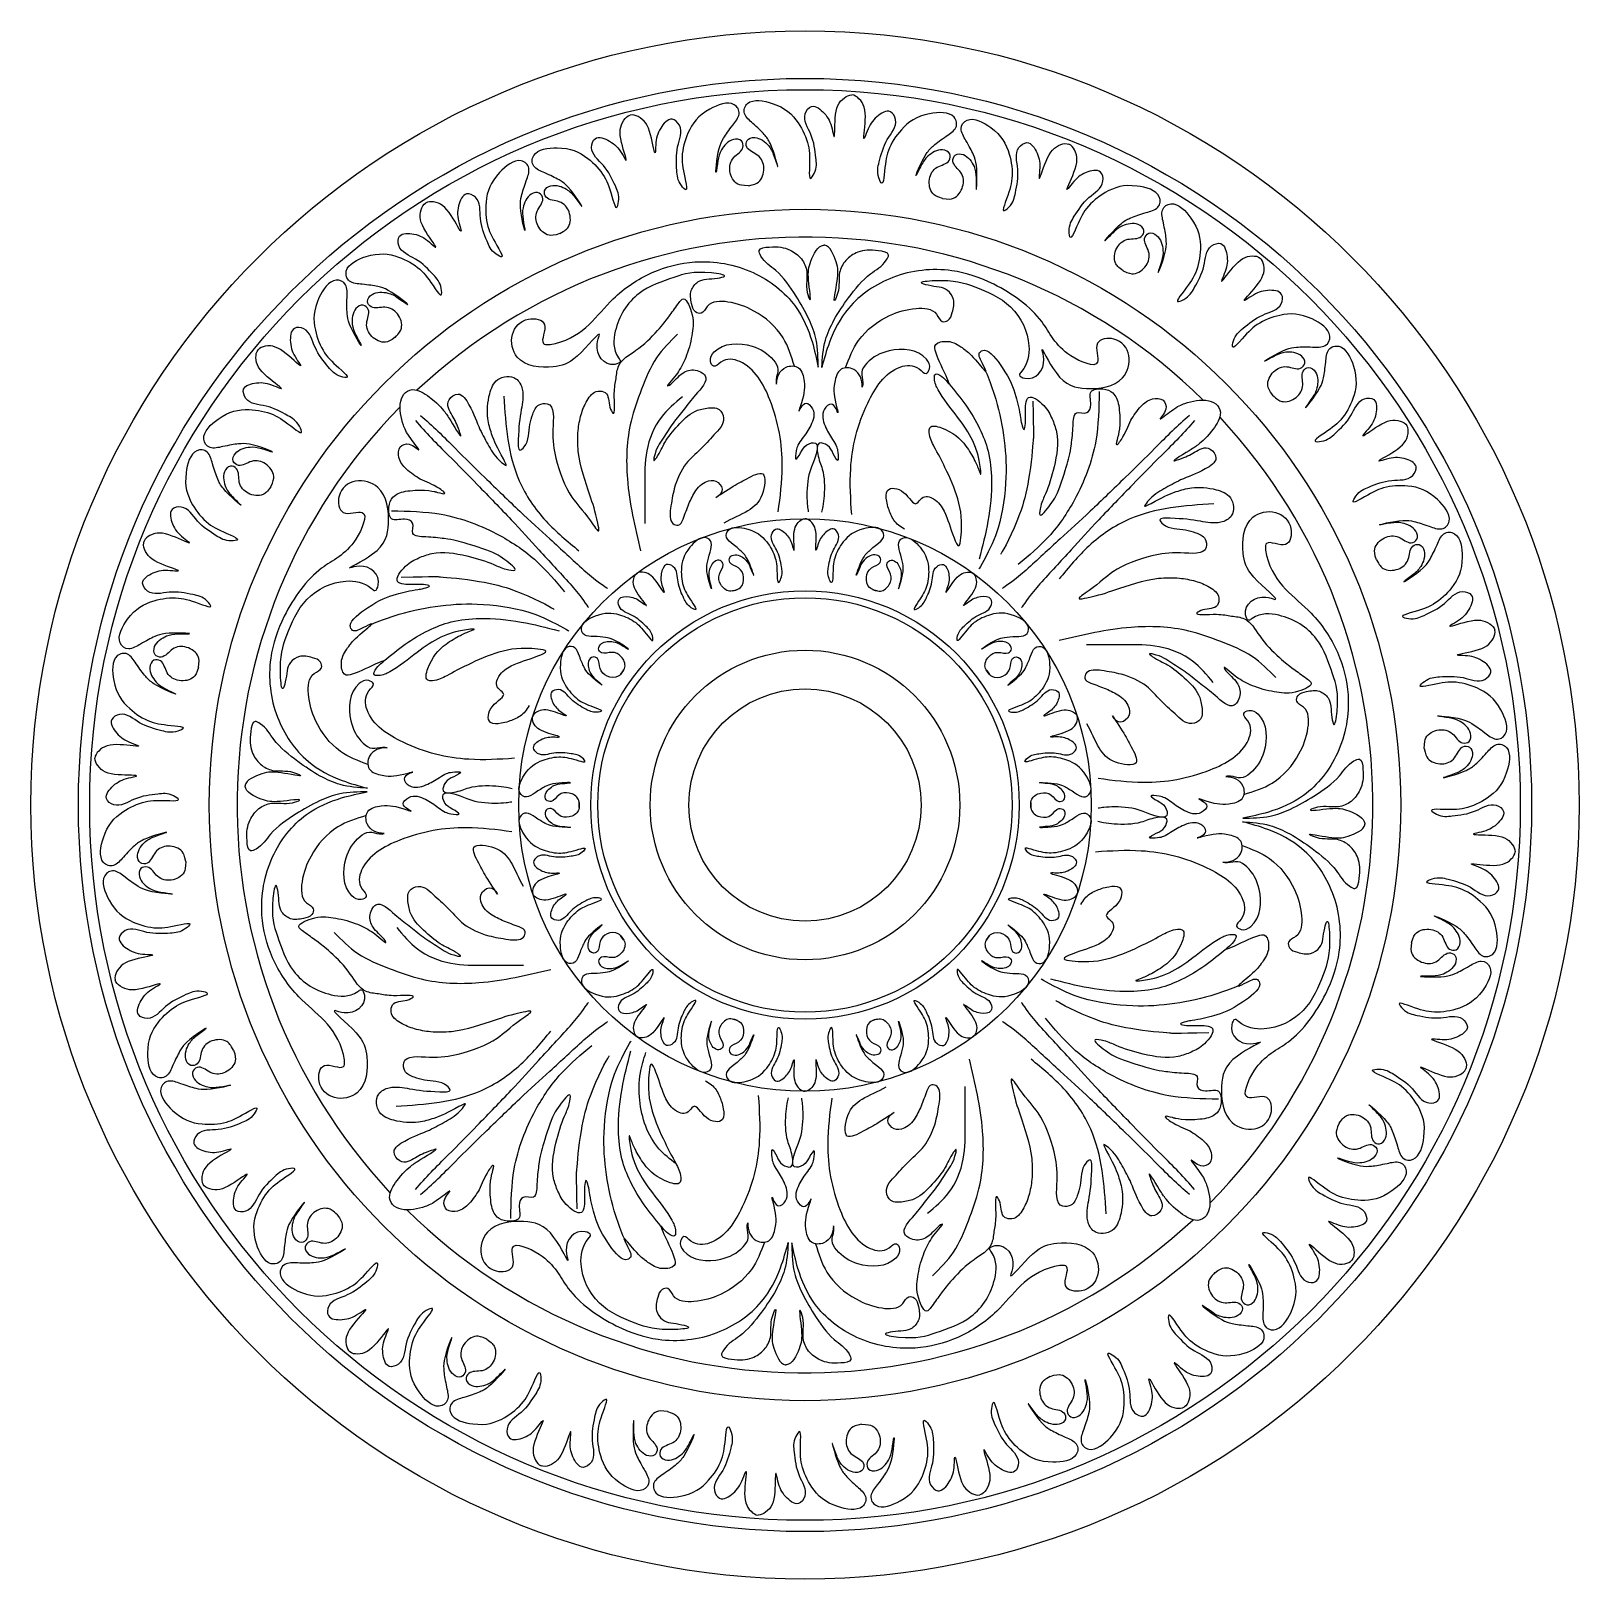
# Model space of a CAD drawing. Header units: metres. Extents: x -1 to 1, y -1 to 1.
import ezdxf

# ---------------------------------------------------------------- set-up
doc = ezdxf.new("R2010")
doc.units = ezdxf.units.M
doc.layers.add('ceco.net 100', color=7, linetype='Continuous')

msp = doc.modelspace()

# ---------------------------------------------------------------- linework, layer by layer
at = {"layer": 'ceco.net 100'}
for radius in [1, 0.9387, 0.9241, 0.7696, 0.3699, 0.2767, 0.2677, 0.2, 0.15]:
    msp.add_circle((0, 0), radius, dxfattribs=at)
for start, end in [(45.4719, 133.0995), (315.4719, 43.0995)]:
    msp.add_arc((0, 0), 0.7337, start, end, dxfattribs=at)
at = {"layer": 'ceco.net 100', "color": 8}
for start, end in [(135.4719, 223.0995), (225.4719, 313.0995)]:
    msp.add_arc((0, 0), 0.7337, start, end, dxfattribs=at)
for points, knots in [([(-0.0731, 0.8), (-0.0809, 0.8001), (-0.0907, 0.8019), (-0.0992, 0.8182), (-0.0956, 0.837), (-0.078, 0.8461), (-0.0811, 0.86), (-0.0961, 0.8616), (-0.1093, 0.8469), (-0.1126, 0.8337), (-0.1163, 0.8041), (-0.1135, 0.8461), (-0.105, 0.8625), (-0.0956, 0.8757), (-0.0816, 0.8929), (-0.0934, 0.912), (-0.133, 0.897), (-0.1512, 0.8738), (-0.1612, 0.8372), (-0.1564, 0.8163), (-0.1512, 0.7906), (-0.1646, 0.8047), (-0.1658, 0.8225), (-0.1675, 0.8494), (-0.1557, 0.8739), (-0.1739, 0.8909), (-0.1895, 0.8722), (-0.1929, 0.8592), (-0.1932, 0.8331), (-0.1993, 0.8734), (-0.2092, 0.8878), (-0.2225, 0.8921), (-0.2259, 0.8911)], [0.0016, 0.0016, 0.0016, 0.0016, 0.070347, 0.205662, 0.330757, 0.44134, 0.501419, 0.573621, 0.701619, 0.803663, 0.905984, 1.121742, 1.221885, 1.356392, 1.452885, 1.549668, 1.748318, 2.050944, 2.274203, 2.481345, 2.558186, 2.615581, 2.758784, 2.973283, 3.168941, 3.254548, 3.385567, 3.544048, 3.613817, 3.779541, 3.981389, 4.05838, 4.05838, 4.05838, 4.05838]), ([(-0.0732, 0.8), (-0.0656, 0.8015), (-0.0563, 0.8051), (-0.0509, 0.8226), (-0.0578, 0.8405), (-0.0767, 0.8462), (-0.0762, 0.8604), (-0.0618, 0.8647), (-0.0461, 0.8527), (-0.0404, 0.8403), (-0.0315, 0.8118), (-0.0418, 0.8526), (-0.0531, 0.8672), (-0.0648, 0.8785), (-0.0817, 0.8929), (-0.0736, 0.9138), (-0.0319, 0.9063), (-0.0098, 0.8867), (0.0067, 0.8526), (0.0058, 0.8311), (0.0053, 0.8049), (0.0159, 0.8212), (0.0138, 0.839), (0.0107, 0.8657), (-0.0054, 0.8877), (0.0094, 0.9077), (0.0282, 0.8921), (0.0339, 0.8799), (0.0389, 0.8543), (0.0375, 0.895), (0.0447, 0.911), (0.0571, 0.9176), (0.0605, 0.9173)], [0.0016, 0.0016, 0.0016, 0.0016, 0.070347, 0.205662, 0.330757, 0.44134, 0.501419, 0.573621, 0.701619, 0.803663, 0.905984, 1.121742, 1.221885, 1.356392, 1.452885, 1.549668, 1.748318, 2.050944, 2.274203, 2.481345, 2.558186, 2.615581, 2.758784, 2.973283, 3.168941, 3.254548, 3.385567, 3.544048, 3.613817, 3.779541, 3.981389, 4.05838, 4.05838, 4.05838, 4.05838]), ([(0.1777, 0.7834), (0.1703, 0.7859), (0.1616, 0.7907), (0.1586, 0.8088), (0.1677, 0.8256), (0.1873, 0.8287), (0.1886, 0.8429), (0.1749, 0.8491), (0.1578, 0.8393), (0.1505, 0.8277), (0.1379, 0.8007), (0.1535, 0.8398), (0.1666, 0.8527), (0.1797, 0.8623), (0.1983, 0.8744), (0.193, 0.8962), (0.1507, 0.8942), (0.1262, 0.8778), (0.1054, 0.8461), (0.1035, 0.8247), (0.1005, 0.7986), (0.0921, 0.8162), (0.0965, 0.8335), (0.1032, 0.8596), (0.122, 0.8793), (0.11, 0.901), (0.0893, 0.8881), (0.0821, 0.8767), (0.0737, 0.852), (0.0804, 0.8922), (0.0754, 0.909), (0.064, 0.9172), (0.0605, 0.9173)], [0.0016, 0.0016, 0.0016, 0.0016, 0.070347, 0.205662, 0.330757, 0.44134, 0.501419, 0.573621, 0.701619, 0.803663, 0.905984, 1.121742, 1.221885, 1.356392, 1.452885, 1.549668, 1.748318, 2.050944, 2.274203, 2.481345, 2.558186, 2.615581, 2.758784, 2.973283, 3.168941, 3.254548, 3.385567, 3.544048, 3.613817, 3.779541, 3.981389, 4.05838, 4.05838, 4.05838, 4.05838]), ([(-0.3169, 0.7382), (-0.31, 0.742), (-0.3023, 0.7483), (-0.3026, 0.7667), (-0.3147, 0.7815), (-0.3345, 0.781), (-0.3383, 0.7948), (-0.326, 0.8033), (-0.3074, 0.7967), (-0.2981, 0.7867), (-0.2808, 0.7624), (-0.3032, 0.798), (-0.3185, 0.8084), (-0.3331, 0.8154), (-0.3536, 0.8239), (-0.3523, 0.8464), (-0.3104, 0.8521), (-0.2833, 0.8403), (-0.2571, 0.8129), (-0.2513, 0.7922), (-0.2437, 0.7671), (-0.2386, 0.786), (-0.2461, 0.8022), (-0.2574, 0.8266), (-0.2795, 0.8426), (-0.2716, 0.8662), (-0.2489, 0.8572), (-0.2397, 0.8473), (-0.227, 0.8245), (-0.2409, 0.8628), (-0.239, 0.8802), (-0.2293, 0.8904), (-0.2259, 0.8911)], [0.0016, 0.0016, 0.0016, 0.0016, 0.070347, 0.205662, 0.330757, 0.44134, 0.501419, 0.573621, 0.701619, 0.803663, 0.905984, 1.121742, 1.221885, 1.356392, 1.452885, 1.549668, 1.748318, 2.050944, 2.274203, 2.481345, 2.558186, 2.615581, 2.758784, 2.973283, 3.168941, 3.254548, 3.385567, 3.544048, 3.613817, 3.779541, 3.981389, 4.05838, 4.05838, 4.05838, 4.05838]), ([(0.1775, 0.7834), (0.1853, 0.7825), (0.1953, 0.7831), (0.2058, 0.7981), (0.2048, 0.8172), (0.1885, 0.8285), (0.1934, 0.8418), (0.2085, 0.8415), (0.2197, 0.8252), (0.2212, 0.8117), (0.2209, 0.7818), (0.2237, 0.8238), (0.2175, 0.8412), (0.2098, 0.8555), (0.1982, 0.8744), (0.2124, 0.8918), (0.2497, 0.8718), (0.2647, 0.8464), (0.2698, 0.8088), (0.2623, 0.7887), (0.2537, 0.7639), (0.2689, 0.7761), (0.2724, 0.7936), (0.2777, 0.82), (0.2691, 0.8459), (0.2894, 0.8604), (0.3025, 0.8397), (0.3041, 0.8264), (0.301, 0.8005), (0.3123, 0.8396), (0.3241, 0.8526), (0.3378, 0.8551), (0.341, 0.8537)], [0.0016, 0.0016, 0.0016, 0.0016, 0.070347, 0.205662, 0.330757, 0.44134, 0.501419, 0.573621, 0.701619, 0.803663, 0.905984, 1.121742, 1.221885, 1.356392, 1.452885, 1.549668, 1.748318, 2.050944, 2.274203, 2.481345, 2.558186, 2.615581, 2.758784, 2.973283, 3.168941, 3.254548, 3.385567, 3.544048, 3.613817, 3.779541, 3.981389, 4.05838, 4.05838, 4.05838, 4.05838]), ([(0.4111, 0.6901), (0.4048, 0.6948), (0.398, 0.7021), (0.4007, 0.7202), (0.4146, 0.7334), (0.4342, 0.7303), (0.4398, 0.7434), (0.4287, 0.7535), (0.4094, 0.7494), (0.3989, 0.7407), (0.3785, 0.7189), (0.4055, 0.7512), (0.422, 0.7595), (0.4374, 0.7646), (0.4588, 0.7703), (0.4605, 0.7927), (0.4196, 0.8039), (0.3913, 0.7958), (0.3617, 0.7721), (0.3533, 0.7523), (0.3424, 0.7284), (0.3398, 0.7478), (0.3494, 0.7629), (0.3637, 0.7856), (0.3878, 0.7985), (0.383, 0.823), (0.3593, 0.817), (0.349, 0.8084), (0.3334, 0.7875), (0.3522, 0.8237), (0.3526, 0.8412), (0.3443, 0.8525), (0.341, 0.8537)], [0.0016, 0.0016, 0.0016, 0.0016, 0.070347, 0.205662, 0.330757, 0.44134, 0.501419, 0.573621, 0.701619, 0.803663, 0.905984, 1.121742, 1.221885, 1.356392, 1.452885, 1.549668, 1.748318, 2.050944, 2.274203, 2.481345, 2.558186, 2.615581, 2.758784, 2.973283, 3.168941, 3.254548, 3.385567, 3.544048, 3.613817, 3.779541, 3.981389, 4.05838, 4.05838, 4.05838, 4.05838]), ([(-0.3167, 0.7382), (-0.3242, 0.7359), (-0.3341, 0.7347), (-0.3471, 0.7475), (-0.3496, 0.7665), (-0.3356, 0.7805), (-0.3429, 0.7928), (-0.3576, 0.7897), (-0.3657, 0.7717), (-0.3647, 0.7581), (-0.3591, 0.7288), (-0.3694, 0.7696), (-0.3664, 0.7878), (-0.3615, 0.8033), (-0.3535, 0.824), (-0.3706, 0.8385), (-0.4037, 0.812), (-0.4138, 0.7843), (-0.412, 0.7465), (-0.401, 0.728), (-0.3881, 0.7052), (-0.4052, 0.7145), (-0.4118, 0.7311), (-0.4218, 0.756), (-0.4181, 0.7831), (-0.4407, 0.7936), (-0.4498, 0.771), (-0.4489, 0.7575), (-0.4412, 0.7326), (-0.4594, 0.7691), (-0.4733, 0.7797), (-0.4873, 0.7797), (-0.4902, 0.7777)], [0.0016, 0.0016, 0.0016, 0.0016, 0.070347, 0.205662, 0.330757, 0.44134, 0.501419, 0.573621, 0.701619, 0.803663, 0.905984, 1.121742, 1.221885, 1.356392, 1.452885, 1.549668, 1.748318, 2.050944, 2.274203, 2.481345, 2.558186, 2.615581, 2.758784, 2.973283, 3.168941, 3.254548, 3.385567, 3.544048, 3.613817, 3.779541, 3.981389, 4.05838, 4.05838, 4.05838, 4.05838]), ([(-0.5295, 0.6041), (-0.5241, 0.6099), (-0.5187, 0.6183), (-0.5247, 0.6356), (-0.5408, 0.646), (-0.5594, 0.6395), (-0.5674, 0.6513), (-0.5582, 0.6633), (-0.5385, 0.6628), (-0.5266, 0.656), (-0.5026, 0.6383), (-0.535, 0.6652), (-0.5527, 0.6704), (-0.5688, 0.6726), (-0.5909, 0.6743), (-0.5966, 0.6961), (-0.5585, 0.7145), (-0.5291, 0.7116), (-0.4957, 0.6937), (-0.4839, 0.6758), (-0.4688, 0.6543), (-0.4698, 0.6738), (-0.4819, 0.6869), (-0.5002, 0.7066), (-0.5262, 0.715), (-0.5259, 0.7398), (-0.5016, 0.7383), (-0.4898, 0.7317), (-0.4707, 0.714), (-0.4957, 0.7462), (-0.4993, 0.7633), (-0.4932, 0.7759), (-0.4902, 0.7777)], [0.0016, 0.0016, 0.0016, 0.0016, 0.070347, 0.205662, 0.330757, 0.44134, 0.501419, 0.573621, 0.701619, 0.803663, 0.905984, 1.121742, 1.221885, 1.356392, 1.452885, 1.549668, 1.748318, 2.050944, 2.274203, 2.481345, 2.558186, 2.615581, 2.758784, 2.973283, 3.168941, 3.254548, 3.385567, 3.544048, 3.613817, 3.779541, 3.981389, 4.05838, 4.05838, 4.05838, 4.05838]), ([(0.4109, 0.6902), (0.4181, 0.6869), (0.4277, 0.6844), (0.4424, 0.6955), (0.4473, 0.7139), (0.4353, 0.7297), (0.4441, 0.7409), (0.4583, 0.7359), (0.4639, 0.717), (0.4612, 0.7036), (0.4517, 0.6753), (0.4674, 0.7144), (0.4668, 0.7328), (0.4639, 0.7488), (0.4587, 0.7704), (0.4776, 0.7825), (0.5069, 0.7519), (0.5133, 0.7231), (0.5065, 0.6858), (0.4932, 0.669), (0.4774, 0.6481), (0.4956, 0.655), (0.5043, 0.6706), (0.5175, 0.6941), (0.5174, 0.7213), (0.5411, 0.7288), (0.5472, 0.7052), (0.5446, 0.6919), (0.5336, 0.6683), (0.5565, 0.702), (0.5717, 0.7107), (0.5855, 0.7089), (0.5882, 0.7065)], [0.0016, 0.0016, 0.0016, 0.0016, 0.070347, 0.205662, 0.330757, 0.44134, 0.501419, 0.573621, 0.701619, 0.803663, 0.905984, 1.121742, 1.221885, 1.356392, 1.452885, 1.549668, 1.748318, 2.050944, 2.274203, 2.481345, 2.558186, 2.615581, 2.758784, 2.973283, 3.168941, 3.254548, 3.385567, 3.544048, 3.613817, 3.779541, 3.981389, 4.05838, 4.05838, 4.05838, 4.05838]), ([(0.0168, 0.5655), (0.0169, 0.5774), (0.0169, 0.5988), (0.0051, 0.6298), (-0.0123, 0.6597), (-0.0328, 0.6892), (-0.0537, 0.7017), (-0.062, 0.7194), (-0.0389, 0.7219), (-0.0217, 0.7202), (-0.0036, 0.7068), (0.0053, 0.6859), (-0.0004, 0.6701), (0.0092, 0.6436), (0.003, 0.6838), (0.0051, 0.7001), (0.0174, 0.7237), (0.0244, 0.7231), (0.0247, 0.7231)], [0, 0, 0, 0, 0.248269, 0.445022, 0.686675, 0.98104, 1.168934, 1.220855, 1.317857, 1.508078, 1.638369, 1.761399, 1.951117, 2.018308, 2.193238, 2.36681, 2.549196, 2.557385, 2.557385, 2.557385, 2.557385]), ([(0.0217, 0.5653), (0.0225, 0.5772), (0.0239, 0.5986), (0.0378, 0.6287), (0.0572, 0.6573), (0.0796, 0.6853), (0.1013, 0.6965), (0.1109, 0.7135), (0.088, 0.7176), (0.0707, 0.717), (0.0517, 0.705), (0.0415, 0.6847), (0.0461, 0.6685), (0.0347, 0.6428), (0.0436, 0.6824), (0.0426, 0.6988), (0.0319, 0.7232), (0.025, 0.7231), (0.0247, 0.7231)], [0, 0, 0, 0, 0.248269, 0.445022, 0.686675, 0.98104, 1.168934, 1.220855, 1.317857, 1.508078, 1.638369, 1.761399, 1.951117, 2.018308, 2.193238, 2.36681, 2.549196, 2.557385, 2.557385, 2.557385, 2.557385]), ([(0.6043, 0.5293), (0.5997, 0.5357), (0.5955, 0.5447), (0.6037, 0.5612), (0.621, 0.5694), (0.6386, 0.5604), (0.648, 0.5711), (0.6406, 0.5841), (0.6209, 0.5863), (0.6083, 0.5811), (0.5822, 0.5667), (0.6178, 0.5892), (0.636, 0.5919), (0.6523, 0.592), (0.6744, 0.5908), (0.6829, 0.6116), (0.6475, 0.6349), (0.618, 0.6359), (0.5826, 0.6225), (0.5685, 0.6063), (0.5507, 0.587), (0.5543, 0.6062), (0.568, 0.6176), (0.5887, 0.6348), (0.6155, 0.6396), (0.6186, 0.6643), (0.5942, 0.666), (0.5817, 0.661), (0.5604, 0.646), (0.5895, 0.6746), (0.5952, 0.6911), (0.5909, 0.7044), (0.5882, 0.7065)], [0.0016, 0.0016, 0.0016, 0.0016, 0.070347, 0.205662, 0.330757, 0.44134, 0.501419, 0.573621, 0.701619, 0.803663, 0.905984, 1.121742, 1.221885, 1.356392, 1.452885, 1.549668, 1.748318, 2.050944, 2.274203, 2.481345, 2.558186, 2.615581, 2.758784, 2.973283, 3.168941, 3.254548, 3.385567, 3.544048, 3.613817, 3.779541, 3.981389, 4.05838, 4.05838, 4.05838, 4.05838]), ([(-0.5293, 0.6043), (-0.5357, 0.5997), (-0.5447, 0.5955), (-0.5612, 0.6037), (-0.5694, 0.621), (-0.5604, 0.6386), (-0.5711, 0.648), (-0.5841, 0.6406), (-0.5863, 0.6209), (-0.5811, 0.6083), (-0.5667, 0.5822), (-0.5892, 0.6178), (-0.5919, 0.636), (-0.592, 0.6523), (-0.5908, 0.6744), (-0.6116, 0.6829), (-0.6349, 0.6475), (-0.6359, 0.618), (-0.6225, 0.5826), (-0.6063, 0.5685), (-0.587, 0.5507), (-0.6062, 0.5543), (-0.6176, 0.568), (-0.6348, 0.5887), (-0.6396, 0.6155), (-0.6643, 0.6186), (-0.666, 0.5942), (-0.661, 0.5817), (-0.646, 0.5604), (-0.6746, 0.5895), (-0.6911, 0.5952), (-0.7044, 0.5909), (-0.7065, 0.5882)], [0.0016, 0.0016, 0.0016, 0.0016, 0.070347, 0.205662, 0.330757, 0.44134, 0.501419, 0.573621, 0.701619, 0.803663, 0.905984, 1.121742, 1.221885, 1.356392, 1.452885, 1.549668, 1.748318, 2.050944, 2.274203, 2.481345, 2.558186, 2.615581, 2.758784, 2.973283, 3.168941, 3.254548, 3.385567, 3.544048, 3.613817, 3.779541, 3.981389, 4.05838, 4.05838, 4.05838, 4.05838]), ([(-0.3564, 0.1284), (-0.3594, 0.123), (-0.3665, 0.1142), (-0.381, 0.1083), (-0.3933, 0.105), (-0.4118, 0.1036), (-0.4084, 0.1307), (-0.3821, 0.1415), (-0.4009, 0.152), (-0.3962, 0.1694), (-0.3734, 0.1847), (-0.3566, 0.1871), (-0.3292, 0.1994), (-0.3635, 0.204), (-0.3925, 0.2002), (-0.4322, 0.1834), (-0.4598, 0.1686), (-0.4756, 0.1601), (-0.492, 0.1608), (-0.4846, 0.1877), (-0.4702, 0.2052), (-0.4459, 0.219), (-0.4362, 0.2236), (-0.4253, 0.2275), (-0.4368, 0.2269), (-0.4546, 0.2233), (-0.4761, 0.2152), (-0.5007, 0.198), (-0.5296, 0.1746), (-0.546, 0.1671), (-0.5592, 0.1672), (-0.5526, 0.1806), (-0.5385, 0.1888), (-0.5659, 0.1777), (-0.5798, 0.169), (-0.5981, 0.1666), (-0.6002, 0.1881), (-0.5906, 0.2036), (-0.5906, 0.2036), (-0.5906, 0.2036), (-0.5788, 0.2182), (-0.5532, 0.2379), (-0.577, 0.2259), (-0.5838, 0.2228), (-0.5917, 0.2359), (-0.5561, 0.2624), (-0.5324, 0.2721), (-0.5072, 0.2776), (-0.4932, 0.2794), (-0.4809, 0.2835), (-0.4971, 0.2854), (-0.5068, 0.2846), (-0.5352, 0.2851), (-0.5162, 0.3109), (-0.5003, 0.319), (-0.4734, 0.329), (-0.44, 0.3233), (-0.406, 0.3134), (-0.3902, 0.3049), (-0.3669, 0.3009), (-0.3879, 0.3173), (-0.4036, 0.3276), (-0.4385, 0.3381), (-0.4568, 0.3435), (-0.489, 0.3466), (-0.5112, 0.3469), (-0.5031, 0.3656), (-0.5198, 0.3713), (-0.5365, 0.3643), (-0.5389, 0.3865), (-0.5327, 0.3999), (-0.518, 0.4063), (-0.4883, 0.4072), (-0.4777, 0.4048), (-0.4777, 0.4048), (-0.4599, 0.3997), (-0.4777, 0.4136), (-0.4956, 0.4189), (-0.514, 0.4321), (-0.5255, 0.4455), (-0.5259, 0.4633), (-0.5109, 0.4695), (-0.4924, 0.4519), (-0.5144, 0.4792), (-0.5206, 0.4942), (-0.5269, 0.5216), (-0.51, 0.5431), (-0.4766, 0.5224), (-0.4612, 0.5021), (-0.4612, 0.5021), (-0.4427, 0.472), (-0.449, 0.4905), (-0.4548, 0.5023), (-0.4665, 0.521), (-0.4454, 0.536), (-0.4295, 0.5105), (-0.4212, 0.4858), (-0.4084, 0.464), (-0.3994, 0.448), (-0.3833, 0.4358), (-0.3962, 0.4587), (-0.4042, 0.4752), (-0.4114, 0.5026), (-0.4097, 0.5273), (-0.3995, 0.5537), (-0.3731, 0.5555), (-0.3622, 0.5342), (-0.368, 0.505), (-0.3702, 0.4858), (-0.3711, 0.4548), (-0.3563, 0.4677), (-0.3569, 0.489), (-0.3521, 0.5044), (-0.3469, 0.5178), (-0.322, 0.521), (-0.3277, 0.4803), (-0.3225, 0.4441), (-0.3049, 0.3971), (-0.2844, 0.3792), (-0.2645, 0.3476), (-0.27, 0.3775), (-0.2792, 0.4039), (-0.2939, 0.4469), (-0.2939, 0.4813), (-0.2901, 0.5042), (-0.2825, 0.5223), (-0.272, 0.5366), (-0.2524, 0.5328), (-0.2548, 0.5176), (-0.2442, 0.4977), (-0.248, 0.5339), (-0.2437, 0.5492), (-0.2423, 0.5731), (-0.2151, 0.588), (-0.195, 0.6071), (-0.1797, 0.6258), (-0.1797, 0.6258), (-0.164, 0.6474), (-0.1553, 0.659), (-0.1429, 0.6305), (-0.145, 0.6104), (-0.151, 0.5825), (-0.1619, 0.5618), (-0.1687, 0.5526), (-0.1802, 0.5401), (-0.1725, 0.543), (-0.1617, 0.5573), (-0.1444, 0.5648), (-0.1196, 0.553), (-0.1419, 0.5306), (-0.1556, 0.5114), (-0.171, 0.4935), (-0.1837, 0.4729), (-0.1932, 0.4596), (-0.1962, 0.4428), (-0.1874, 0.4548), (-0.1818, 0.4696), (-0.1642, 0.4908), (-0.1465, 0.5086), (-0.1282, 0.513), (-0.1102, 0.5143), (-0.1012, 0.4947), (-0.1185, 0.4778), (-0.1354, 0.4583), (-0.1566, 0.4407), (-0.169, 0.4129), (-0.1734, 0.386), (-0.1759, 0.365), (-0.1618, 0.3593), (-0.1557, 0.3736), (-0.1508, 0.3882), (-0.1427, 0.4048), (-0.1348, 0.4141), (-0.1237, 0.4203), (-0.1109, 0.4184), (-0.1037, 0.4039), (-0.1235, 0.392), (-0.0922, 0.4129), (-0.0777, 0.4198), (-0.0483, 0.4365), (-0.0538, 0.3955), (-0.0738, 0.3778), (-0.0948, 0.3702), (-0.1047, 0.3641)], [0.14408, 0.14408, 0.14408, 0.14408, 0.272671, 0.387789, 0.453787, 0.549136, 0.690891, 0.841157, 0.900814, 1.00687, 1.14712, 1.413349, 1.506726, 1.586315, 1.945847, 2.257541, 2.469075, 2.605673, 2.648112, 2.752994, 3.019253, 3.16508, 3.275579, 3.300668, 3.342363, 3.454016, 3.599216, 3.877838, 4.180658, 4.292328, 4.326098, 4.387858, 4.493186, 4.578348, 4.84288, 4.930223, 5.006832, 5.054797, 5.164814, 5.330472, 5.475269, 5.566534, 5.618276, 5.731012, 5.80273, 5.997503, 6.301662, 6.524216, 6.581793, 6.636597, 6.693465, 6.793528, 6.930881, 7.086379, 7.228295, 7.351928, 7.667034, 7.921582, 8.044891, 8.121076, 8.263725, 8.366348, 8.642947, 8.878873, 9.002298, 9.115214, 9.207882, 9.288203, 9.411883, 9.523742, 9.639149, 9.789328, 9.941181, 10.105778, 10.136122, 10.195081, 10.284625, 10.470613, 10.622232, 10.731814, 10.806139, 10.865788, 10.936791, 11.017209, 11.133389, 11.365899, 11.570485, 11.703504, 11.90869, 12.124533, 12.196931, 12.248693, 12.406104, 12.569314, 12.660345, 12.789325, 13.024921, 13.222482, 13.4123, 13.466255, 13.531539, 13.768184, 13.916099, 14.143767, 14.292066, 14.46054, 14.575049, 14.756481, 15.034913, 15.133528, 15.187483, 15.383932, 15.493246, 15.600117, 15.671121, 15.91251, 16.171194, 16.551558, 16.824618, 16.945322, 17.013221, 17.27698, 17.680301, 17.869412, 18.013889, 18.147223, 18.277232, 18.337185, 18.472076, 18.535143, 18.717962, 18.860258, 18.983812, 19.193255, 19.455308, 19.560624, 19.706991, 19.790123, 19.82606, 19.963832, 20.16275, 20.368718, 20.53478, 20.626128, 20.698001, 20.749713, 20.890592, 21.002573, 21.119242, 21.318032, 21.475288, 21.635811, 21.802412, 21.985874, 22.022477, 22.062935, 22.221109, 22.408039, 22.609589, 22.724574, 22.830726, 22.916088, 23.091923, 23.270895, 23.465966, 23.724524, 23.896343, 24.028405, 24.078968, 24.152406, 24.300646, 24.435043, 24.518462, 24.581502, 24.663476, 24.753167, 24.846435, 25.013747, 25.184122, 25.345076, 25.524831, 25.7253, 25.970815, 25.970815, 25.970815, 25.970815]), ([(-0.6902, 0.4109), (-0.6869, 0.4181), (-0.6844, 0.4277), (-0.6955, 0.4424), (-0.7139, 0.4473), (-0.7297, 0.4353), (-0.7409, 0.4441), (-0.7359, 0.4583), (-0.717, 0.4639), (-0.7036, 0.4612), (-0.6753, 0.4517), (-0.7144, 0.4674), (-0.7328, 0.4668), (-0.7488, 0.4639), (-0.7704, 0.4587), (-0.7825, 0.4776), (-0.7519, 0.5069), (-0.7231, 0.5133), (-0.6858, 0.5065), (-0.669, 0.4932), (-0.6481, 0.4774), (-0.655, 0.4956), (-0.6706, 0.5043), (-0.6941, 0.5175), (-0.7213, 0.5174), (-0.7288, 0.5411), (-0.7052, 0.5472), (-0.6919, 0.5446), (-0.6683, 0.5336), (-0.702, 0.5565), (-0.7107, 0.5717), (-0.7089, 0.5855), (-0.7065, 0.5882)], [0.0016, 0.0016, 0.0016, 0.0016, 0.070347, 0.205662, 0.330757, 0.44134, 0.501419, 0.573621, 0.701619, 0.803663, 0.905984, 1.121742, 1.221885, 1.356392, 1.452885, 1.549668, 1.748318, 2.050944, 2.274203, 2.481345, 2.558186, 2.615581, 2.758784, 2.973283, 3.168941, 3.254548, 3.385567, 3.544048, 3.613817, 3.779541, 3.981389, 4.05838, 4.05838, 4.05838, 4.05838]), ([(0.1284, 0.3564), (0.123, 0.3594), (0.1142, 0.3665), (0.1083, 0.381), (0.105, 0.3933), (0.1036, 0.4118), (0.1307, 0.4084), (0.1415, 0.3821), (0.152, 0.4009), (0.1694, 0.3962), (0.1847, 0.3734), (0.1871, 0.3566), (0.1994, 0.3292), (0.204, 0.3635), (0.2002, 0.3925), (0.1834, 0.4322), (0.1686, 0.4598), (0.1601, 0.4756), (0.1608, 0.492), (0.1877, 0.4846), (0.2052, 0.4702), (0.219, 0.4459), (0.2236, 0.4362), (0.2275, 0.4253), (0.2269, 0.4368), (0.2233, 0.4546), (0.2152, 0.4761), (0.198, 0.5007), (0.1746, 0.5296), (0.1671, 0.546), (0.1672, 0.5592), (0.1806, 0.5526), (0.1888, 0.5385), (0.1777, 0.5659), (0.169, 0.5798), (0.1666, 0.5981), (0.1881, 0.6002), (0.2036, 0.5906), (0.2036, 0.5906), (0.2036, 0.5906), (0.2182, 0.5788), (0.2379, 0.5532), (0.2259, 0.577), (0.2228, 0.5838), (0.2359, 0.5917), (0.2624, 0.5561), (0.2721, 0.5324), (0.2776, 0.5072), (0.2794, 0.4932), (0.2835, 0.4809), (0.2854, 0.4971), (0.2846, 0.5068), (0.2851, 0.5352), (0.3109, 0.5162), (0.319, 0.5003), (0.329, 0.4734), (0.3233, 0.44), (0.3134, 0.406), (0.3049, 0.3902), (0.3009, 0.3669), (0.3173, 0.3879), (0.3276, 0.4036), (0.3381, 0.4385), (0.3435, 0.4568), (0.3466, 0.489), (0.3469, 0.5112), (0.3656, 0.5031), (0.3713, 0.5198), (0.3643, 0.5365), (0.3865, 0.5389), (0.3999, 0.5327), (0.4063, 0.518), (0.4072, 0.4883), (0.4048, 0.4777), (0.4048, 0.4777), (0.3997, 0.4599), (0.4136, 0.4777), (0.4189, 0.4956), (0.4321, 0.514), (0.4455, 0.5255), (0.4633, 0.5259), (0.4695, 0.5109), (0.4519, 0.4924), (0.4792, 0.5144), (0.4942, 0.5206), (0.5216, 0.5269), (0.5431, 0.51), (0.5224, 0.4766), (0.5021, 0.4612), (0.5021, 0.4612), (0.472, 0.4427), (0.4905, 0.449), (0.5023, 0.4548), (0.521, 0.4665), (0.536, 0.4454), (0.5105, 0.4295), (0.4858, 0.4212), (0.464, 0.4084), (0.448, 0.3994), (0.4358, 0.3833), (0.4587, 0.3962), (0.4752, 0.4042), (0.5026, 0.4114), (0.5273, 0.4097), (0.5537, 0.3995), (0.5555, 0.3731), (0.5342, 0.3622), (0.505, 0.368), (0.4858, 0.3702), (0.4548, 0.3711), (0.4677, 0.3563), (0.489, 0.3569), (0.5044, 0.3521), (0.5178, 0.3469), (0.521, 0.322), (0.4803, 0.3277), (0.4441, 0.3225), (0.3971, 0.3049), (0.3792, 0.2844), (0.3476, 0.2645), (0.3775, 0.27), (0.4039, 0.2792), (0.4469, 0.2939), (0.4813, 0.2939), (0.5042, 0.2901), (0.5223, 0.2825), (0.5366, 0.272), (0.5328, 0.2524), (0.5176, 0.2548), (0.4977, 0.2442), (0.5339, 0.248), (0.5492, 0.2437), (0.5731, 0.2423), (0.588, 0.2151), (0.6071, 0.195), (0.6258, 0.1797), (0.6258, 0.1797), (0.6474, 0.164), (0.659, 0.1553), (0.6305, 0.1429), (0.6104, 0.145), (0.5825, 0.151), (0.5618, 0.1619), (0.5526, 0.1687), (0.5401, 0.1802), (0.543, 0.1725), (0.5573, 0.1617), (0.5648, 0.1444), (0.553, 0.1196), (0.5306, 0.1419), (0.5114, 0.1556), (0.4935, 0.171), (0.4729, 0.1837), (0.4596, 0.1932), (0.4428, 0.1962), (0.4548, 0.1874), (0.4696, 0.1818), (0.4908, 0.1642), (0.5086, 0.1465), (0.513, 0.1282), (0.5143, 0.1102), (0.4947, 0.1012), (0.4778, 0.1185), (0.4583, 0.1354), (0.4407, 0.1566), (0.4129, 0.169), (0.386, 0.1734), (0.365, 0.1759), (0.3593, 0.1618), (0.3736, 0.1557), (0.3882, 0.1508), (0.4048, 0.1427), (0.4141, 0.1348), (0.4203, 0.1237), (0.4184, 0.1109), (0.4039, 0.1037), (0.392, 0.1235), (0.4129, 0.0922), (0.4198, 0.0777), (0.4365, 0.0483), (0.3955, 0.0538), (0.3778, 0.0738), (0.3702, 0.0948), (0.3641, 0.1047)], [0.14408, 0.14408, 0.14408, 0.14408, 0.272671, 0.387789, 0.453787, 0.549136, 0.690891, 0.841157, 0.900814, 1.00687, 1.14712, 1.413349, 1.506726, 1.586315, 1.945847, 2.257541, 2.469075, 2.605673, 2.648112, 2.752994, 3.019253, 3.16508, 3.275579, 3.300668, 3.342363, 3.454016, 3.599216, 3.877838, 4.180658, 4.292328, 4.326098, 4.387858, 4.493186, 4.578348, 4.84288, 4.930223, 5.006832, 5.054797, 5.164814, 5.330472, 5.475269, 5.566534, 5.618276, 5.731012, 5.80273, 5.997503, 6.301662, 6.524216, 6.581793, 6.636597, 6.693465, 6.793528, 6.930881, 7.086379, 7.228295, 7.351928, 7.667034, 7.921582, 8.044891, 8.121076, 8.263725, 8.366348, 8.642947, 8.878873, 9.002298, 9.115214, 9.207882, 9.288203, 9.411883, 9.523742, 9.639149, 9.789328, 9.941181, 10.105778, 10.136122, 10.195081, 10.284625, 10.470613, 10.622232, 10.731814, 10.806139, 10.865788, 10.936791, 11.017209, 11.133389, 11.365899, 11.570485, 11.703504, 11.90869, 12.124533, 12.196931, 12.248693, 12.406104, 12.569314, 12.660345, 12.789325, 13.024921, 13.222482, 13.4123, 13.466255, 13.531539, 13.768184, 13.916099, 14.143767, 14.292066, 14.46054, 14.575049, 14.756481, 15.034913, 15.133528, 15.187483, 15.383932, 15.493246, 15.600117, 15.671121, 15.91251, 16.171194, 16.551558, 16.824618, 16.945322, 17.013221, 17.27698, 17.680301, 17.869412, 18.013889, 18.147223, 18.277232, 18.337185, 18.472076, 18.535143, 18.717962, 18.860258, 18.983812, 19.193255, 19.455308, 19.560624, 19.706991, 19.790123, 19.82606, 19.963832, 20.16275, 20.368718, 20.53478, 20.626128, 20.698001, 20.749713, 20.890592, 21.002573, 21.119242, 21.318032, 21.475288, 21.635811, 21.802412, 21.985874, 22.022477, 22.062935, 22.221109, 22.408039, 22.609589, 22.724574, 22.830726, 22.916088, 23.091923, 23.270895, 23.465966, 23.724524, 23.896343, 24.028405, 24.078968, 24.152406, 24.300646, 24.435043, 24.518462, 24.581502, 24.663476, 24.753167, 24.846435, 25.013747, 25.184122, 25.345076, 25.524831, 25.7253, 25.970815, 25.970815, 25.970815, 25.970815]), ([(0.6041, 0.5295), (0.6099, 0.5241), (0.6183, 0.5187), (0.6356, 0.5247), (0.646, 0.5408), (0.6395, 0.5594), (0.6513, 0.5674), (0.6633, 0.5582), (0.6628, 0.5385), (0.656, 0.5266), (0.6383, 0.5026), (0.6652, 0.535), (0.6704, 0.5527), (0.6726, 0.5688), (0.6743, 0.5909), (0.6961, 0.5966), (0.7145, 0.5585), (0.7116, 0.5291), (0.6937, 0.4957), (0.6758, 0.4839), (0.6543, 0.4688), (0.6738, 0.4698), (0.6869, 0.4819), (0.7066, 0.5002), (0.715, 0.5262), (0.7398, 0.5259), (0.7383, 0.5016), (0.7317, 0.4898), (0.714, 0.4707), (0.7462, 0.4957), (0.7633, 0.4993), (0.7759, 0.4932), (0.7777, 0.4902)], [0.0016, 0.0016, 0.0016, 0.0016, 0.070347, 0.205662, 0.330757, 0.44134, 0.501419, 0.573621, 0.701619, 0.803663, 0.905984, 1.121742, 1.221885, 1.356392, 1.452885, 1.549668, 1.748318, 2.050944, 2.274203, 2.481345, 2.558186, 2.615581, 2.758784, 2.973283, 3.168941, 3.254548, 3.385567, 3.544048, 3.613817, 3.779541, 3.981389, 4.05838, 4.05838, 4.05838, 4.05838]), ([(0.2338, 0.5598), (0.2376, 0.5507), (0.2478, 0.5229), (0.2581, 0.4762), (0.2615, 0.4203), (0.2535, 0.3634), (0.2376, 0.3269), (0.2247, 0.3049), (0.2247, 0.3049)], [0, 0, 0, 0, 0.208287, 0.584045, 0.980343, 1.460916, 1.785984, 1.895945, 1.895945, 1.895945, 1.895945]), ([(0.2945, 0.5218), (0.2952, 0.475), (0.2952, 0.475), (0.2904, 0.4202), (0.2755, 0.3637), (0.2531, 0.3242), (0.2531, 0.3242), (0.2531, 0.3242)], [0, 0, 0, 0, 0.202161, 0.601395, 0.95064, 1.576661, 1.707979, 1.707979, 1.707979, 1.707979]), ([(-0.4967, 0.5031), (-0.4817, 0.4909), (-0.4543, 0.4628), (-0.4104, 0.4199), (-0.3702, 0.3806), (-0.3256, 0.3406), (-0.2954, 0.3119), (-0.2705, 0.2902), (-0.2553, 0.2799), (-0.2553, 0.2799)], [0, 0, 0, 0, 0.406294, 0.751964, 1.184906, 1.568062, 2.036992, 2.221899, 2.303586, 2.303586, 2.303586, 2.303586]), ([(0.4967, 0.5031), (0.4817, 0.4909), (0.4543, 0.4628), (0.4104, 0.4199), (0.3702, 0.3806), (0.3256, 0.3406), (0.2954, 0.3119), (0.2705, 0.2902), (0.2553, 0.2799), (0.2553, 0.2799)], [0, 0, 0, 0, 0.406294, 0.751964, 1.184906, 1.568062, 2.036992, 2.221899, 2.303586, 2.303586, 2.303586, 2.303586]), ([(-0.5031, 0.4967), (-0.4909, 0.4817), (-0.4628, 0.4543), (-0.4199, 0.4104), (-0.3806, 0.3702), (-0.3406, 0.3256), (-0.3119, 0.2954), (-0.2902, 0.2705), (-0.2799, 0.2553), (-0.2799, 0.2553)], [0, 0, 0, 0, 0.406294, 0.751964, 1.184906, 1.568062, 2.036992, 2.221899, 2.303586, 2.303586, 2.303586, 2.303586]), ([(0.5031, 0.4967), (0.4909, 0.4817), (0.4628, 0.4543), (0.4199, 0.4104), (0.3806, 0.3702), (0.3406, 0.3256), (0.3119, 0.2954), (0.2902, 0.2705), (0.2799, 0.2553), (0.2799, 0.2553)], [0, 0, 0, 0, 0.406294, 0.751964, 1.184906, 1.568062, 2.036992, 2.221899, 2.303586, 2.303586, 2.303586, 2.303586]), ([(0.7382, 0.3167), (0.7359, 0.3242), (0.7347, 0.3341), (0.7475, 0.3471), (0.7665, 0.3496), (0.7805, 0.3356), (0.7928, 0.3429), (0.7897, 0.3576), (0.7717, 0.3657), (0.7581, 0.3647), (0.7288, 0.3591), (0.7696, 0.3694), (0.7878, 0.3664), (0.8033, 0.3615), (0.824, 0.3535), (0.8385, 0.3706), (0.812, 0.4037), (0.7843, 0.4138), (0.7465, 0.412), (0.728, 0.401), (0.7052, 0.3881), (0.7145, 0.4052), (0.7311, 0.4118), (0.756, 0.4218), (0.7831, 0.4181), (0.7936, 0.4407), (0.771, 0.4498), (0.7575, 0.4489), (0.7326, 0.4412), (0.7691, 0.4594), (0.7797, 0.4733), (0.7797, 0.4873), (0.7777, 0.4902)], [0.0016, 0.0016, 0.0016, 0.0016, 0.070347, 0.205662, 0.330757, 0.44134, 0.501419, 0.573621, 0.701619, 0.803663, 0.905984, 1.121742, 1.221885, 1.356392, 1.452885, 1.549668, 1.748318, 2.050944, 2.274203, 2.481345, 2.558186, 2.615581, 2.758784, 2.973283, 3.168941, 3.254548, 3.385567, 3.544048, 3.613817, 3.779541, 3.981389, 4.05838, 4.05838, 4.05838, 4.05838]), ([(-0.6901, 0.4111), (-0.6948, 0.4048), (-0.7021, 0.398), (-0.7202, 0.4007), (-0.7334, 0.4146), (-0.7303, 0.4342), (-0.7434, 0.4398), (-0.7535, 0.4287), (-0.7494, 0.4094), (-0.7407, 0.3989), (-0.7189, 0.3785), (-0.7512, 0.4055), (-0.7595, 0.422), (-0.7646, 0.4374), (-0.7703, 0.4588), (-0.7927, 0.4605), (-0.8039, 0.4196), (-0.7958, 0.3913), (-0.7721, 0.3617), (-0.7523, 0.3533), (-0.7284, 0.3424), (-0.7478, 0.3398), (-0.7629, 0.3494), (-0.7856, 0.3637), (-0.7985, 0.3878), (-0.823, 0.383), (-0.817, 0.3593), (-0.8084, 0.349), (-0.7875, 0.3334), (-0.8237, 0.3522), (-0.8412, 0.3526), (-0.8525, 0.3443), (-0.8537, 0.341)], [0.0016, 0.0016, 0.0016, 0.0016, 0.070347, 0.205662, 0.330757, 0.44134, 0.501419, 0.573621, 0.701619, 0.803663, 0.905984, 1.121742, 1.221885, 1.356392, 1.452885, 1.549668, 1.748318, 2.050944, 2.274203, 2.481345, 2.558186, 2.615581, 2.758784, 2.973283, 3.168941, 3.254548, 3.385567, 3.544048, 3.613817, 3.779541, 3.981389, 4.05838, 4.05838, 4.05838, 4.05838]), ([(-0.0931, 0.2767), (-0.0875, 0.2782), (-0.0808, 0.2813), (-0.0777, 0.2945), (-0.0837, 0.3074), (-0.0979, 0.3106), (-0.0982, 0.3212), (-0.0878, 0.3251), (-0.0756, 0.317), (-0.0709, 0.3081), (-0.0628, 0.2875), (-0.0725, 0.3171), (-0.0815, 0.3274), (-0.0907, 0.3351), (-0.1039, 0.3449), (-0.0989, 0.3608), (-0.0677, 0.3572), (-0.0505, 0.3439), (-0.0366, 0.3194), (-0.0363, 0.3035), (-0.0354, 0.2841), (-0.0283, 0.2967), (-0.0307, 0.3097), (-0.0343, 0.3293), (-0.0473, 0.3448), (-0.0373, 0.3603), (-0.0227, 0.3497), (-0.0179, 0.3409), (-0.0129, 0.3223), (-0.0159, 0.3523), (-0.0114, 0.3645), (-0.0026, 0.37), (0, 0.3699)], [0.0016, 0.0016, 0.0016, 0.0016, 0.070347, 0.205662, 0.330757, 0.44134, 0.501419, 0.573621, 0.701619, 0.803663, 0.905984, 1.121742, 1.221885, 1.356392, 1.452885, 1.549668, 1.748318, 2.050944, 2.274203, 2.481345, 2.558186, 2.615581, 2.758784, 2.973283, 3.168941, 3.254548, 3.385567, 3.544048, 3.613817, 3.779541, 3.981389, 4.05838, 4.05838, 4.05838, 4.05838]), ([(0.0931, 0.2767), (0.0875, 0.2782), (0.0808, 0.2813), (0.0777, 0.2945), (0.0837, 0.3074), (0.0979, 0.3106), (0.0982, 0.3212), (0.0878, 0.3251), (0.0756, 0.317), (0.0709, 0.3081), (0.0628, 0.2875), (0.0725, 0.3171), (0.0815, 0.3274), (0.0907, 0.3351), (0.1039, 0.3449), (0.0989, 0.3608), (0.0677, 0.3572), (0.0505, 0.3439), (0.0366, 0.3194), (0.0363, 0.3035), (0.0354, 0.2841), (0.0283, 0.2967), (0.0307, 0.3097), (0.0343, 0.3293), (0.0473, 0.3448), (0.0373, 0.3603), (0.0227, 0.3497), (0.0179, 0.3409), (0.0129, 0.3223), (0.0159, 0.3523), (0.0114, 0.3645), (0.0026, 0.37), (0, 0.3699)], [0.0016, 0.0016, 0.0016, 0.0016, 0.070347, 0.205662, 0.330757, 0.44134, 0.501419, 0.573621, 0.701619, 0.803663, 0.905984, 1.121742, 1.221885, 1.356392, 1.452885, 1.549668, 1.748318, 2.050944, 2.274203, 2.481345, 2.558186, 2.615581, 2.758784, 2.973283, 3.168941, 3.254548, 3.385567, 3.544048, 3.613817, 3.779541, 3.981389, 4.05838, 4.05838, 4.05838, 4.05838]), ([(-0.7834, 0.1775), (-0.7825, 0.1853), (-0.7831, 0.1953), (-0.7981, 0.2058), (-0.8172, 0.2048), (-0.8285, 0.1885), (-0.8418, 0.1934), (-0.8415, 0.2085), (-0.8252, 0.2197), (-0.8117, 0.2212), (-0.7818, 0.2209), (-0.8238, 0.2237), (-0.8412, 0.2175), (-0.8555, 0.2098), (-0.8744, 0.1982), (-0.8918, 0.2124), (-0.8718, 0.2497), (-0.8464, 0.2647), (-0.8088, 0.2698), (-0.7887, 0.2623), (-0.7639, 0.2537), (-0.7761, 0.2689), (-0.7936, 0.2724), (-0.82, 0.2777), (-0.8459, 0.2691), (-0.8604, 0.2894), (-0.8397, 0.3025), (-0.8264, 0.3041), (-0.8005, 0.301), (-0.8396, 0.3123), (-0.8526, 0.3241), (-0.8551, 0.3378), (-0.8537, 0.341)], [0.0016, 0.0016, 0.0016, 0.0016, 0.070347, 0.205662, 0.330757, 0.44134, 0.501419, 0.573621, 0.701619, 0.803663, 0.905984, 1.121742, 1.221885, 1.356392, 1.452885, 1.549668, 1.748318, 2.050944, 2.274203, 2.481345, 2.558186, 2.615581, 2.758784, 2.973283, 3.168941, 3.254548, 3.385567, 3.544048, 3.613817, 3.779541, 3.981389, 4.05838, 4.05838, 4.05838, 4.05838]), ([(-0.0873, 0.2786), (-0.0927, 0.2765), (-0.1, 0.2751), (-0.1102, 0.2839), (-0.113, 0.2978), (-0.1033, 0.3089), (-0.1093, 0.3176), (-0.12, 0.3146), (-0.1251, 0.3009), (-0.1237, 0.2909), (-0.1181, 0.2695), (-0.1278, 0.2991), (-0.1265, 0.3128), (-0.1235, 0.3244), (-0.1187, 0.3401), (-0.132, 0.35), (-0.1552, 0.3288), (-0.1613, 0.3079), (-0.1581, 0.28), (-0.1491, 0.2669), (-0.1384, 0.2506), (-0.1515, 0.2567), (-0.1572, 0.2686), (-0.1658, 0.2866), (-0.1644, 0.3067), (-0.1816, 0.3134), (-0.1872, 0.2962), (-0.1859, 0.2863), (-0.179, 0.2683), (-0.1942, 0.2944), (-0.205, 0.3015), (-0.2154, 0.3008), (-0.2174, 0.2992)], [0.0016, 0.0016, 0.0016, 0.0016, 0.070347, 0.205662, 0.330757, 0.44134, 0.501419, 0.573621, 0.701619, 0.803663, 0.905984, 1.121742, 1.221885, 1.356392, 1.452885, 1.549668, 1.748318, 2.050944, 2.274203, 2.481345, 2.558186, 2.615581, 2.758784, 2.973283, 3.168941, 3.254548, 3.385567, 3.544048, 3.613817, 3.779541, 3.981389, 4.05838, 4.05838, 4.05838, 4.05838]), ([(0.0873, 0.2786), (0.0927, 0.2765), (0.1, 0.2751), (0.1102, 0.2839), (0.113, 0.2978), (0.1033, 0.3089), (0.1093, 0.3176), (0.12, 0.3146), (0.1251, 0.3009), (0.1237, 0.2909), (0.1181, 0.2695), (0.1278, 0.2991), (0.1265, 0.3128), (0.1235, 0.3244), (0.1187, 0.3401), (0.132, 0.35), (0.1552, 0.3288), (0.1613, 0.3079), (0.1581, 0.28), (0.1491, 0.2669), (0.1384, 0.2506), (0.1515, 0.2567), (0.1572, 0.2686), (0.1658, 0.2866), (0.1644, 0.3067), (0.1816, 0.3134), (0.1872, 0.2962), (0.1859, 0.2863), (0.179, 0.2683), (0.1942, 0.2944), (0.205, 0.3015), (0.2154, 0.3008), (0.2174, 0.2992)], [0.0016, 0.0016, 0.0016, 0.0016, 0.070347, 0.205662, 0.330757, 0.44134, 0.501419, 0.573621, 0.701619, 0.803663, 0.905984, 1.121742, 1.221885, 1.356392, 1.452885, 1.549668, 1.748318, 2.050944, 2.274203, 2.481345, 2.558186, 2.615581, 2.758784, 2.973283, 3.168941, 3.254548, 3.385567, 3.544048, 3.613817, 3.779541, 3.981389, 4.05838, 4.05838, 4.05838, 4.05838]), ([(0.7382, 0.3169), (0.742, 0.31), (0.7483, 0.3023), (0.7667, 0.3026), (0.7815, 0.3147), (0.781, 0.3345), (0.7948, 0.3383), (0.8033, 0.326), (0.7967, 0.3074), (0.7867, 0.2981), (0.7624, 0.2808), (0.798, 0.3032), (0.8084, 0.3185), (0.8154, 0.3331), (0.8239, 0.3536), (0.8464, 0.3523), (0.8521, 0.3104), (0.8403, 0.2833), (0.8129, 0.2571), (0.7922, 0.2513), (0.7671, 0.2437), (0.786, 0.2386), (0.8022, 0.2461), (0.8266, 0.2574), (0.8426, 0.2795), (0.8662, 0.2716), (0.8572, 0.2489), (0.8473, 0.2397), (0.8245, 0.227), (0.8628, 0.2409), (0.8802, 0.239), (0.8904, 0.2293), (0.8911, 0.2259)], [0.0016, 0.0016, 0.0016, 0.0016, 0.070347, 0.205662, 0.330757, 0.44134, 0.501419, 0.573621, 0.701619, 0.803663, 0.905984, 1.121742, 1.221885, 1.356392, 1.452885, 1.549668, 1.748318, 2.050944, 2.274203, 2.481345, 2.558186, 2.615581, 2.758784, 2.973283, 3.168941, 3.254548, 3.385567, 3.544048, 3.613817, 3.779541, 3.981389, 4.05838, 4.05838, 4.05838, 4.05838]), ([(-0.5218, 0.2945), (-0.475, 0.2952), (-0.475, 0.2952), (-0.4202, 0.2904), (-0.3637, 0.2755), (-0.3242, 0.2531), (-0.3242, 0.2531), (-0.3242, 0.2531)], [0, 0, 0, 0, 0.202161, 0.601395, 0.95064, 1.576661, 1.707979, 1.707979, 1.707979, 1.707979]), ([(-0.238, 0.1691), (-0.2343, 0.1736), (-0.2307, 0.1801), (-0.236, 0.1926), (-0.2484, 0.1995), (-0.2618, 0.1937), (-0.2683, 0.2021), (-0.2621, 0.2114), (-0.2475, 0.212), (-0.2384, 0.2076), (-0.2198, 0.1956), (-0.245, 0.214), (-0.2584, 0.2169), (-0.2704, 0.2178), (-0.2868, 0.218), (-0.2921, 0.2337), (-0.2648, 0.2492), (-0.2429, 0.2485), (-0.2174, 0.2369), (-0.2078, 0.2243), (-0.1956, 0.2091), (-0.1973, 0.2234), (-0.2069, 0.2325), (-0.2213, 0.2462), (-0.2409, 0.2511), (-0.242, 0.2695), (-0.2239, 0.2696), (-0.2149, 0.2653), (-0.1999, 0.2531), (-0.22, 0.2757), (-0.2234, 0.2882), (-0.2196, 0.2978), (-0.2174, 0.2992)], [0.0016, 0.0016, 0.0016, 0.0016, 0.070347, 0.205662, 0.330757, 0.44134, 0.501419, 0.573621, 0.701619, 0.803663, 0.905984, 1.121742, 1.221885, 1.356392, 1.452885, 1.549668, 1.748318, 2.050944, 2.274203, 2.481345, 2.558186, 2.615581, 2.758784, 2.973283, 3.168941, 3.254548, 3.385567, 3.544048, 3.613817, 3.779541, 3.981389, 4.05838, 4.05838, 4.05838, 4.05838]), ([(0.238, 0.1691), (0.2343, 0.1736), (0.2307, 0.1801), (0.236, 0.1926), (0.2484, 0.1995), (0.2618, 0.1937), (0.2683, 0.2021), (0.2621, 0.2114), (0.2475, 0.212), (0.2384, 0.2076), (0.2198, 0.1956), (0.245, 0.214), (0.2584, 0.2169), (0.2704, 0.2178), (0.2868, 0.218), (0.2921, 0.2337), (0.2648, 0.2492), (0.2429, 0.2485), (0.2174, 0.2369), (0.2078, 0.2243), (0.1956, 0.2091), (0.1973, 0.2234), (0.2069, 0.2325), (0.2213, 0.2462), (0.2409, 0.2511), (0.242, 0.2695), (0.2239, 0.2696), (0.2149, 0.2653), (0.1999, 0.2531), (0.22, 0.2757), (0.2234, 0.2882), (0.2196, 0.2978), (0.2174, 0.2992)], [0.0016, 0.0016, 0.0016, 0.0016, 0.070347, 0.205662, 0.330757, 0.44134, 0.501419, 0.573621, 0.701619, 0.803663, 0.905984, 1.121742, 1.221885, 1.356392, 1.452885, 1.549668, 1.748318, 2.050944, 2.274203, 2.481345, 2.558186, 2.615581, 2.758784, 2.973283, 3.168941, 3.254548, 3.385567, 3.544048, 3.613817, 3.779541, 3.981389, 4.05838, 4.05838, 4.05838, 4.05838]), ([(-0.5598, 0.2338), (-0.5507, 0.2376), (-0.5229, 0.2478), (-0.4762, 0.2581), (-0.4203, 0.2615), (-0.3634, 0.2535), (-0.3269, 0.2376), (-0.3049, 0.2247), (-0.3049, 0.2247)], [0, 0, 0, 0, 0.208287, 0.584045, 0.980343, 1.460916, 1.785984, 1.895945, 1.895945, 1.895945, 1.895945]), ([(0.8, 0.0731), (0.8001, 0.0809), (0.8019, 0.0907), (0.8182, 0.0992), (0.837, 0.0956), (0.8461, 0.078), (0.86, 0.0811), (0.8616, 0.0961), (0.8469, 0.1093), (0.8337, 0.1126), (0.8041, 0.1163), (0.8461, 0.1135), (0.8625, 0.105), (0.8757, 0.0956), (0.8929, 0.0816), (0.912, 0.0934), (0.897, 0.133), (0.8738, 0.1512), (0.8372, 0.1612), (0.8163, 0.1564), (0.7906, 0.1512), (0.8047, 0.1646), (0.8225, 0.1658), (0.8494, 0.1675), (0.8739, 0.1557), (0.8909, 0.1739), (0.8722, 0.1895), (0.8592, 0.1929), (0.8331, 0.1932), (0.8734, 0.1993), (0.8878, 0.2092), (0.8921, 0.2225), (0.8911, 0.2259)], [0.0016, 0.0016, 0.0016, 0.0016, 0.070347, 0.205662, 0.330757, 0.44134, 0.501419, 0.573621, 0.701619, 0.803663, 0.905984, 1.121742, 1.221885, 1.356392, 1.452885, 1.549668, 1.748318, 2.050944, 2.274203, 2.481345, 2.558186, 2.615581, 2.758784, 2.973283, 3.168941, 3.254548, 3.385567, 3.544048, 3.613817, 3.779541, 3.981389, 4.05838, 4.05838, 4.05838, 4.05838]), ([(-0.2343, 0.1741), (-0.2375, 0.1692), (-0.2425, 0.1638), (-0.2561, 0.1649), (-0.2665, 0.1746), (-0.2652, 0.1891), (-0.2751, 0.1927), (-0.282, 0.184), (-0.2781, 0.1699), (-0.2711, 0.1626), (-0.254, 0.1486), (-0.2792, 0.1669), (-0.2861, 0.1787), (-0.2906, 0.1898), (-0.2959, 0.2054), (-0.3125, 0.2055), (-0.3188, 0.1748), (-0.3115, 0.1543), (-0.2925, 0.1336), (-0.2775, 0.1283), (-0.2593, 0.1214), (-0.2735, 0.1186), (-0.2851, 0.1249), (-0.3026, 0.1344), (-0.3133, 0.1515), (-0.3311, 0.1468), (-0.3256, 0.1296), (-0.3187, 0.1224), (-0.3025, 0.1119), (-0.3302, 0.124), (-0.3431, 0.1234), (-0.3511, 0.1168), (-0.3518, 0.1143)], [0.0016, 0.0016, 0.0016, 0.0016, 0.070347, 0.205662, 0.330757, 0.44134, 0.501419, 0.573621, 0.701619, 0.803663, 0.905984, 1.121742, 1.221885, 1.356392, 1.452885, 1.549668, 1.748318, 2.050944, 2.274203, 2.481345, 2.558186, 2.615581, 2.758784, 2.973283, 3.168941, 3.254548, 3.385567, 3.544048, 3.613817, 3.779541, 3.981389, 4.05838, 4.05838, 4.05838, 4.05838]), ([(0.2343, 0.1741), (0.2375, 0.1692), (0.2425, 0.1638), (0.2561, 0.1649), (0.2665, 0.1746), (0.2652, 0.1891), (0.2751, 0.1927), (0.282, 0.184), (0.2781, 0.1699), (0.2711, 0.1626), (0.254, 0.1486), (0.2792, 0.1669), (0.2861, 0.1787), (0.2906, 0.1898), (0.2959, 0.2054), (0.3125, 0.2055), (0.3188, 0.1748), (0.3115, 0.1543), (0.2925, 0.1336), (0.2775, 0.1283), (0.2593, 0.1214), (0.2735, 0.1186), (0.2851, 0.1249), (0.3026, 0.1344), (0.3133, 0.1515), (0.3311, 0.1468), (0.3256, 0.1296), (0.3187, 0.1224), (0.3025, 0.1119), (0.3302, 0.124), (0.3431, 0.1234), (0.3511, 0.1168), (0.3518, 0.1143)], [0.0016, 0.0016, 0.0016, 0.0016, 0.070347, 0.205662, 0.330757, 0.44134, 0.501419, 0.573621, 0.701619, 0.803663, 0.905984, 1.121742, 1.221885, 1.356392, 1.452885, 1.549668, 1.748318, 2.050944, 2.274203, 2.481345, 2.558186, 2.615581, 2.758784, 2.973283, 3.168941, 3.254548, 3.385567, 3.544048, 3.613817, 3.779541, 3.981389, 4.05838, 4.05838, 4.05838, 4.05838]), ([(-0.7834, 0.1777), (-0.7859, 0.1703), (-0.7907, 0.1616), (-0.8088, 0.1586), (-0.8256, 0.1677), (-0.8287, 0.1873), (-0.8429, 0.1886), (-0.8491, 0.1749), (-0.8393, 0.1578), (-0.8277, 0.1505), (-0.8007, 0.1379), (-0.8398, 0.1535), (-0.8527, 0.1666), (-0.8623, 0.1797), (-0.8744, 0.1983), (-0.8962, 0.193), (-0.8942, 0.1507), (-0.8778, 0.1262), (-0.8461, 0.1054), (-0.8247, 0.1035), (-0.7986, 0.1005), (-0.8162, 0.0921), (-0.8335, 0.0965), (-0.8596, 0.1032), (-0.8793, 0.122), (-0.901, 0.11), (-0.8881, 0.0893), (-0.8767, 0.0821), (-0.852, 0.0737), (-0.8922, 0.0804), (-0.909, 0.0754), (-0.9172, 0.064), (-0.9173, 0.0605)], [0.0016, 0.0016, 0.0016, 0.0016, 0.070347, 0.205662, 0.330757, 0.44134, 0.501419, 0.573621, 0.701619, 0.803663, 0.905984, 1.121742, 1.221885, 1.356392, 1.452885, 1.549668, 1.748318, 2.050944, 2.274203, 2.481345, 2.558186, 2.615581, 2.758784, 2.973283, 3.168941, 3.254548, 3.385567, 3.544048, 3.613817, 3.779541, 3.981389, 4.05838, 4.05838, 4.05838, 4.05838]), ([(-0.5653, 0.0217), (-0.5772, 0.0225), (-0.5986, 0.0239), (-0.6287, 0.0378), (-0.6573, 0.0572), (-0.6853, 0.0796), (-0.6965, 0.1013), (-0.7135, 0.1109), (-0.7176, 0.088), (-0.717, 0.0707), (-0.705, 0.0517), (-0.6847, 0.0415), (-0.6685, 0.0461), (-0.6428, 0.0347), (-0.6824, 0.0436), (-0.6988, 0.0426), (-0.7232, 0.0319), (-0.7231, 0.025), (-0.7231, 0.0247)], [0, 0, 0, 0, 0.248269, 0.445022, 0.686675, 0.98104, 1.168934, 1.220855, 1.317857, 1.508078, 1.638369, 1.761399, 1.951117, 2.018308, 2.193238, 2.36681, 2.549196, 2.557385, 2.557385, 2.557385, 2.557385]), ([(-0.2919, -0.0031), (-0.2916, 0.0027), (-0.2925, 0.0101), (-0.3041, 0.0171), (-0.3182, 0.0154), (-0.3257, 0.0028), (-0.3358, 0.0058), (-0.3363, 0.0169), (-0.3248, 0.026), (-0.3149, 0.0278), (-0.2928, 0.0291), (-0.324, 0.0291), (-0.3365, 0.0236), (-0.3467, 0.0172), (-0.3601, 0.0078), (-0.3737, 0.0174), (-0.3607, 0.046), (-0.3426, 0.0583), (-0.3151, 0.0639), (-0.2999, 0.0593), (-0.2811, 0.0542), (-0.2909, 0.0648), (-0.304, 0.0665), (-0.3238, 0.0691), (-0.3425, 0.0616), (-0.3542, 0.0758), (-0.3396, 0.0865), (-0.3298, 0.0883), (-0.3105, 0.0873), (-0.34, 0.0938), (-0.3501, 0.1018), (-0.3527, 0.1119), (-0.3518, 0.1143)], [0.0016, 0.0016, 0.0016, 0.0016, 0.070347, 0.205662, 0.330757, 0.44134, 0.501419, 0.573621, 0.701619, 0.803663, 0.905984, 1.121742, 1.221885, 1.356392, 1.452885, 1.549668, 1.748318, 2.050944, 2.274203, 2.481345, 2.558186, 2.615581, 2.758784, 2.973283, 3.168941, 3.254548, 3.385567, 3.544048, 3.613817, 3.779541, 3.981389, 4.05838, 4.05838, 4.05838, 4.05838]), ([(0.2919, -0.0031), (0.2916, 0.0027), (0.2925, 0.0101), (0.3041, 0.0171), (0.3182, 0.0154), (0.3257, 0.0028), (0.3358, 0.0058), (0.3363, 0.0169), (0.3248, 0.026), (0.3149, 0.0278), (0.2928, 0.0291), (0.324, 0.0291), (0.3365, 0.0236), (0.3467, 0.0172), (0.3601, 0.0078), (0.3737, 0.0174), (0.3607, 0.046), (0.3426, 0.0583), (0.3151, 0.0639), (0.2999, 0.0593), (0.2811, 0.0542), (0.2909, 0.0648), (0.304, 0.0665), (0.3238, 0.0691), (0.3425, 0.0616), (0.3542, 0.0758), (0.3396, 0.0865), (0.3298, 0.0883), (0.3105, 0.0873), (0.34, 0.0938), (0.3501, 0.1018), (0.3527, 0.1119), (0.3518, 0.1143)], [0.0016, 0.0016, 0.0016, 0.0016, 0.070347, 0.205662, 0.330757, 0.44134, 0.501419, 0.573621, 0.701619, 0.803663, 0.905984, 1.121742, 1.221885, 1.356392, 1.452885, 1.549668, 1.748318, 2.050944, 2.274203, 2.481345, 2.558186, 2.615581, 2.758784, 2.973283, 3.168941, 3.254548, 3.385567, 3.544048, 3.613817, 3.779541, 3.981389, 4.05838, 4.05838, 4.05838, 4.05838]), ([(-0.8, -0.0732), (-0.8015, -0.0656), (-0.8051, -0.0563), (-0.8226, -0.0509), (-0.8405, -0.0578), (-0.8462, -0.0767), (-0.8604, -0.0762), (-0.8647, -0.0618), (-0.8527, -0.0461), (-0.8403, -0.0404), (-0.8118, -0.0315), (-0.8526, -0.0418), (-0.8672, -0.0531), (-0.8785, -0.0648), (-0.8929, -0.0817), (-0.9138, -0.0736), (-0.9063, -0.0319), (-0.8867, -0.0098), (-0.8526, 0.0067), (-0.8311, 0.0058), (-0.8049, 0.0053), (-0.8212, 0.0159), (-0.839, 0.0138), (-0.8657, 0.0107), (-0.8877, -0.0054), (-0.9077, 0.0094), (-0.8921, 0.0282), (-0.8799, 0.0339), (-0.8543, 0.0389), (-0.895, 0.0375), (-0.911, 0.0447), (-0.9176, 0.0571), (-0.9173, 0.0605)], [0.0016, 0.0016, 0.0016, 0.0016, 0.070347, 0.205662, 0.330757, 0.44134, 0.501419, 0.573621, 0.701619, 0.803663, 0.905984, 1.121742, 1.221885, 1.356392, 1.452885, 1.549668, 1.748318, 2.050944, 2.274203, 2.481345, 2.558186, 2.615581, 2.758784, 2.973283, 3.168941, 3.254548, 3.385567, 3.544048, 3.613817, 3.779541, 3.981389, 4.05838, 4.05838, 4.05838, 4.05838]), ([(0.8, 0.0732), (0.8015, 0.0656), (0.8051, 0.0563), (0.8226, 0.0509), (0.8405, 0.0578), (0.8462, 0.0767), (0.8604, 0.0762), (0.8647, 0.0618), (0.8527, 0.0461), (0.8403, 0.0404), (0.8118, 0.0315), (0.8526, 0.0418), (0.8672, 0.0531), (0.8785, 0.0648), (0.8929, 0.0817), (0.9138, 0.0736), (0.9063, 0.0319), (0.8867, 0.0098), (0.8526, -0.0067), (0.8311, -0.0058), (0.8049, -0.0053), (0.8212, -0.0159), (0.839, -0.0138), (0.8657, -0.0107), (0.8877, 0.0054), (0.9077, -0.0094), (0.8921, -0.0282), (0.8799, -0.0339), (0.8543, -0.0389), (0.895, -0.0375), (0.911, -0.0447), (0.9176, -0.0571), (0.9173, -0.0605)], [0.0016, 0.0016, 0.0016, 0.0016, 0.070347, 0.205662, 0.330757, 0.44134, 0.501419, 0.573621, 0.701619, 0.803663, 0.905984, 1.121742, 1.221885, 1.356392, 1.452885, 1.549668, 1.748318, 2.050944, 2.274203, 2.481345, 2.558186, 2.615581, 2.758784, 2.973283, 3.168941, 3.254548, 3.385567, 3.544048, 3.613817, 3.779541, 3.981389, 4.05838, 4.05838, 4.05838, 4.05838]), ([(0.5655, -0.0168), (0.5774, -0.0169), (0.5988, -0.0169), (0.6298, -0.0051), (0.6597, 0.0123), (0.6892, 0.0328), (0.7017, 0.0537), (0.7194, 0.062), (0.7219, 0.0389), (0.7202, 0.0217), (0.7068, 0.0036), (0.6859, -0.0053), (0.6701, 0.0004), (0.6436, -0.0092), (0.6838, -0.003), (0.7001, -0.0051), (0.7237, -0.0174), (0.7231, -0.0244), (0.7231, -0.0247)], [0, 0, 0, 0, 0.248269, 0.445022, 0.686675, 0.98104, 1.168934, 1.220855, 1.317857, 1.508078, 1.638369, 1.761399, 1.951117, 2.018308, 2.193238, 2.36681, 2.549196, 2.557385, 2.557385, 2.557385, 2.557385]), ([(-0.5655, 0.0168), (-0.5774, 0.0169), (-0.5988, 0.0169), (-0.6298, 0.0051), (-0.6597, -0.0123), (-0.6892, -0.0328), (-0.7017, -0.0537), (-0.7194, -0.062), (-0.7219, -0.0389), (-0.7202, -0.0217), (-0.7068, -0.0036), (-0.6859, 0.0053), (-0.6701, -0.0004), (-0.6436, 0.0092), (-0.6838, 0.003), (-0.7001, 0.0051), (-0.7237, 0.0174), (-0.7231, 0.0244), (-0.7231, 0.0247)], [0, 0, 0, 0, 0.248269, 0.445022, 0.686675, 0.98104, 1.168934, 1.220855, 1.317857, 1.508078, 1.638369, 1.761399, 1.951117, 2.018308, 2.193238, 2.36681, 2.549196, 2.557385, 2.557385, 2.557385, 2.557385]), ([(-0.2919, 0.0031), (-0.2916, -0.0027), (-0.2925, -0.0101), (-0.3041, -0.0171), (-0.3182, -0.0154), (-0.3257, -0.0028), (-0.3358, -0.0058), (-0.3363, -0.0169), (-0.3248, -0.026), (-0.3149, -0.0278), (-0.2928, -0.0291), (-0.324, -0.0291), (-0.3365, -0.0236), (-0.3467, -0.0172), (-0.3601, -0.0078), (-0.3737, -0.0174), (-0.3607, -0.046), (-0.3426, -0.0583), (-0.3151, -0.0639), (-0.2999, -0.0593), (-0.2811, -0.0542), (-0.2909, -0.0648), (-0.304, -0.0665), (-0.3238, -0.0691), (-0.3425, -0.0616), (-0.3542, -0.0758), (-0.3396, -0.0865), (-0.3298, -0.0883), (-0.3105, -0.0873), (-0.34, -0.0938), (-0.3501, -0.1018), (-0.3527, -0.1119), (-0.3518, -0.1143)], [0.0016, 0.0016, 0.0016, 0.0016, 0.070347, 0.205662, 0.330757, 0.44134, 0.501419, 0.573621, 0.701619, 0.803663, 0.905984, 1.121742, 1.221885, 1.356392, 1.452885, 1.549668, 1.748318, 2.050944, 2.274203, 2.481345, 2.558186, 2.615581, 2.758784, 2.973283, 3.168941, 3.254548, 3.385567, 3.544048, 3.613817, 3.779541, 3.981389, 4.05838, 4.05838, 4.05838, 4.05838]), ([(0.2919, 0.0031), (0.2916, -0.0027), (0.2925, -0.0101), (0.3041, -0.0171), (0.3182, -0.0154), (0.3257, -0.0028), (0.3358, -0.0058), (0.3363, -0.0169), (0.3248, -0.026), (0.3149, -0.0278), (0.2928, -0.0291), (0.324, -0.0291), (0.3365, -0.0236), (0.3467, -0.0172), (0.3601, -0.0078), (0.3737, -0.0174), (0.3607, -0.046), (0.3426, -0.0583), (0.3151, -0.0639), (0.2999, -0.0593), (0.2811, -0.0542), (0.2909, -0.0648), (0.304, -0.0665), (0.3238, -0.0691), (0.3425, -0.0616), (0.3542, -0.0758), (0.3396, -0.0865), (0.3298, -0.0883), (0.3105, -0.0873), (0.34, -0.0938), (0.3501, -0.1018), (0.3527, -0.1119), (0.3518, -0.1143)], [0.0016, 0.0016, 0.0016, 0.0016, 0.070347, 0.205662, 0.330757, 0.44134, 0.501419, 0.573621, 0.701619, 0.803663, 0.905984, 1.121742, 1.221885, 1.356392, 1.452885, 1.549668, 1.748318, 2.050944, 2.274203, 2.481345, 2.558186, 2.615581, 2.758784, 2.973283, 3.168941, 3.254548, 3.385567, 3.544048, 3.613817, 3.779541, 3.981389, 4.05838, 4.05838, 4.05838, 4.05838]), ([(0.5653, -0.0217), (0.5772, -0.0225), (0.5986, -0.0239), (0.6287, -0.0378), (0.6573, -0.0572), (0.6853, -0.0796), (0.6965, -0.1013), (0.7135, -0.1109), (0.7176, -0.088), (0.717, -0.0707), (0.705, -0.0517), (0.6847, -0.0415), (0.6685, -0.0461), (0.6428, -0.0347), (0.6824, -0.0436), (0.6988, -0.0426), (0.7232, -0.0319), (0.7231, -0.025), (0.7231, -0.0247)], [0, 0, 0, 0, 0.248269, 0.445022, 0.686675, 0.98104, 1.168934, 1.220855, 1.317857, 1.508078, 1.638369, 1.761399, 1.951117, 2.018308, 2.193238, 2.36681, 2.549196, 2.557385, 2.557385, 2.557385, 2.557385]), ([(-0.1284, -0.3564), (-0.123, -0.3594), (-0.1142, -0.3665), (-0.1083, -0.381), (-0.105, -0.3933), (-0.1036, -0.4118), (-0.1307, -0.4084), (-0.1415, -0.3821), (-0.152, -0.4009), (-0.1694, -0.3962), (-0.1847, -0.3734), (-0.1871, -0.3566), (-0.1994, -0.3292), (-0.204, -0.3635), (-0.2002, -0.3925), (-0.1834, -0.4322), (-0.1686, -0.4598), (-0.1601, -0.4756), (-0.1608, -0.492), (-0.1877, -0.4846), (-0.2052, -0.4702), (-0.219, -0.4459), (-0.2236, -0.4362), (-0.2275, -0.4253), (-0.2269, -0.4368), (-0.2233, -0.4546), (-0.2152, -0.4761), (-0.198, -0.5007), (-0.1746, -0.5296), (-0.1671, -0.546), (-0.1672, -0.5592), (-0.1806, -0.5526), (-0.1888, -0.5385), (-0.1777, -0.5659), (-0.169, -0.5798), (-0.1666, -0.5981), (-0.1881, -0.6002), (-0.2036, -0.5906), (-0.2036, -0.5906), (-0.2036, -0.5906), (-0.2182, -0.5788), (-0.2379, -0.5532), (-0.2259, -0.577), (-0.2228, -0.5838), (-0.2359, -0.5917), (-0.2624, -0.5561), (-0.2721, -0.5324), (-0.2776, -0.5072), (-0.2794, -0.4932), (-0.2835, -0.4809), (-0.2854, -0.4971), (-0.2846, -0.5068), (-0.2851, -0.5352), (-0.3109, -0.5162), (-0.319, -0.5003), (-0.329, -0.4734), (-0.3233, -0.44), (-0.3134, -0.406), (-0.3049, -0.3902), (-0.3009, -0.3669), (-0.3173, -0.3879), (-0.3276, -0.4036), (-0.3381, -0.4385), (-0.3435, -0.4568), (-0.3466, -0.489), (-0.3469, -0.5112), (-0.3656, -0.5031), (-0.3713, -0.5198), (-0.3643, -0.5365), (-0.3865, -0.5389), (-0.3999, -0.5327), (-0.4063, -0.518), (-0.4072, -0.4883), (-0.4048, -0.4777), (-0.4048, -0.4777), (-0.3997, -0.4599), (-0.4136, -0.4777), (-0.4189, -0.4956), (-0.4321, -0.514), (-0.4455, -0.5255), (-0.4633, -0.5259), (-0.4695, -0.5109), (-0.4519, -0.4924), (-0.4792, -0.5144), (-0.4942, -0.5206), (-0.5216, -0.5269), (-0.5431, -0.51), (-0.5224, -0.4766), (-0.5021, -0.4612), (-0.5021, -0.4612), (-0.472, -0.4427), (-0.4905, -0.449), (-0.5023, -0.4548), (-0.521, -0.4665), (-0.536, -0.4454), (-0.5105, -0.4295), (-0.4858, -0.4212), (-0.464, -0.4084), (-0.448, -0.3994), (-0.4358, -0.3833), (-0.4587, -0.3962), (-0.4752, -0.4042), (-0.5026, -0.4114), (-0.5273, -0.4097), (-0.5537, -0.3995), (-0.5555, -0.3731), (-0.5342, -0.3622), (-0.505, -0.368), (-0.4858, -0.3702), (-0.4548, -0.3711), (-0.4677, -0.3563), (-0.489, -0.3569), (-0.5044, -0.3521), (-0.5178, -0.3469), (-0.521, -0.322), (-0.4803, -0.3277), (-0.4441, -0.3225), (-0.3971, -0.3049), (-0.3792, -0.2844), (-0.3476, -0.2645), (-0.3775, -0.27), (-0.4039, -0.2792), (-0.4469, -0.2939), (-0.4813, -0.2939), (-0.5042, -0.2901), (-0.5223, -0.2825), (-0.5366, -0.272), (-0.5328, -0.2524), (-0.5176, -0.2548), (-0.4977, -0.2442), (-0.5339, -0.248), (-0.5492, -0.2437), (-0.5731, -0.2423), (-0.588, -0.2151), (-0.6071, -0.195), (-0.6258, -0.1797), (-0.6258, -0.1797), (-0.6474, -0.164), (-0.659, -0.1553), (-0.6305, -0.1429), (-0.6104, -0.145), (-0.5825, -0.151), (-0.5618, -0.1619), (-0.5526, -0.1687), (-0.5401, -0.1802), (-0.543, -0.1725), (-0.5573, -0.1617), (-0.5648, -0.1444), (-0.553, -0.1196), (-0.5306, -0.1419), (-0.5114, -0.1556), (-0.4935, -0.171), (-0.4729, -0.1837), (-0.4596, -0.1932), (-0.4428, -0.1962), (-0.4548, -0.1874), (-0.4696, -0.1818), (-0.4908, -0.1642), (-0.5086, -0.1465), (-0.513, -0.1282), (-0.5143, -0.1102), (-0.4947, -0.1012), (-0.4778, -0.1185), (-0.4583, -0.1354), (-0.4407, -0.1566), (-0.4129, -0.169), (-0.386, -0.1734), (-0.365, -0.1759), (-0.3593, -0.1618), (-0.3736, -0.1557), (-0.3882, -0.1508), (-0.4048, -0.1427), (-0.4141, -0.1348), (-0.4203, -0.1237), (-0.4184, -0.1109), (-0.4039, -0.1037), (-0.392, -0.1235), (-0.4129, -0.0922), (-0.4198, -0.0777), (-0.4365, -0.0483), (-0.3955, -0.0538), (-0.3778, -0.0738), (-0.3702, -0.0948), (-0.3641, -0.1047)], [0.14408, 0.14408, 0.14408, 0.14408, 0.272671, 0.387789, 0.453787, 0.549136, 0.690891, 0.841157, 0.900814, 1.00687, 1.14712, 1.413349, 1.506726, 1.586315, 1.945847, 2.257541, 2.469075, 2.605673, 2.648112, 2.752994, 3.019253, 3.16508, 3.275579, 3.300668, 3.342363, 3.454016, 3.599216, 3.877838, 4.180658, 4.292328, 4.326098, 4.387858, 4.493186, 4.578348, 4.84288, 4.930223, 5.006832, 5.054797, 5.164814, 5.330472, 5.475269, 5.566534, 5.618276, 5.731012, 5.80273, 5.997503, 6.301662, 6.524216, 6.581793, 6.636597, 6.693465, 6.793528, 6.930881, 7.086379, 7.228295, 7.351928, 7.667034, 7.921582, 8.044891, 8.121076, 8.263725, 8.366348, 8.642947, 8.878873, 9.002298, 9.115214, 9.207882, 9.288203, 9.411883, 9.523742, 9.639149, 9.789328, 9.941181, 10.105778, 10.136122, 10.195081, 10.284625, 10.470613, 10.622232, 10.731814, 10.806139, 10.865788, 10.936791, 11.017209, 11.133389, 11.365899, 11.570485, 11.703504, 11.90869, 12.124533, 12.196931, 12.248693, 12.406104, 12.569314, 12.660345, 12.789325, 13.024921, 13.222482, 13.4123, 13.466255, 13.531539, 13.768184, 13.916099, 14.143767, 14.292066, 14.46054, 14.575049, 14.756481, 15.034913, 15.133528, 15.187483, 15.383932, 15.493246, 15.600117, 15.671121, 15.91251, 16.171194, 16.551558, 16.824618, 16.945322, 17.013221, 17.27698, 17.680301, 17.869412, 18.013889, 18.147223, 18.277232, 18.337185, 18.472076, 18.535143, 18.717962, 18.860258, 18.983812, 19.193255, 19.455308, 19.560624, 19.706991, 19.790123, 19.82606, 19.963832, 20.16275, 20.368718, 20.53478, 20.626128, 20.698001, 20.749713, 20.890592, 21.002573, 21.119242, 21.318032, 21.475288, 21.635811, 21.802412, 21.985874, 22.022477, 22.062935, 22.221109, 22.408039, 22.609589, 22.724574, 22.830726, 22.916088, 23.091923, 23.270895, 23.465966, 23.724524, 23.896343, 24.028405, 24.078968, 24.152406, 24.300646, 24.435043, 24.518462, 24.581502, 24.663476, 24.753167, 24.846435, 25.013747, 25.184122, 25.345076, 25.524831, 25.7253, 25.970815, 25.970815, 25.970815, 25.970815]), ([(-0.8, -0.0731), (-0.8001, -0.0809), (-0.8019, -0.0907), (-0.8182, -0.0992), (-0.837, -0.0956), (-0.8461, -0.078), (-0.86, -0.0811), (-0.8616, -0.0961), (-0.8469, -0.1093), (-0.8337, -0.1126), (-0.8041, -0.1163), (-0.8461, -0.1135), (-0.8625, -0.105), (-0.8757, -0.0956), (-0.8929, -0.0816), (-0.912, -0.0934), (-0.897, -0.133), (-0.8738, -0.1512), (-0.8372, -0.1612), (-0.8163, -0.1564), (-0.7906, -0.1512), (-0.8047, -0.1646), (-0.8225, -0.1658), (-0.8494, -0.1675), (-0.8739, -0.1557), (-0.8909, -0.1739), (-0.8722, -0.1895), (-0.8592, -0.1929), (-0.8331, -0.1932), (-0.8734, -0.1993), (-0.8878, -0.2092), (-0.8921, -0.2225), (-0.8911, -0.2259)], [0.0016, 0.0016, 0.0016, 0.0016, 0.070347, 0.205662, 0.330757, 0.44134, 0.501419, 0.573621, 0.701619, 0.803663, 0.905984, 1.121742, 1.221885, 1.356392, 1.452885, 1.549668, 1.748318, 2.050944, 2.274203, 2.481345, 2.558186, 2.615581, 2.758784, 2.973283, 3.168941, 3.254548, 3.385567, 3.544048, 3.613817, 3.779541, 3.981389, 4.05838, 4.05838, 4.05838, 4.05838]), ([(0.7834, -0.1777), (0.7859, -0.1703), (0.7907, -0.1616), (0.8088, -0.1586), (0.8256, -0.1677), (0.8287, -0.1873), (0.8429, -0.1886), (0.8491, -0.1749), (0.8393, -0.1578), (0.8277, -0.1505), (0.8007, -0.1379), (0.8398, -0.1535), (0.8527, -0.1666), (0.8623, -0.1797), (0.8744, -0.1983), (0.8962, -0.193), (0.8942, -0.1507), (0.8778, -0.1262), (0.8461, -0.1054), (0.8247, -0.1035), (0.7986, -0.1005), (0.8162, -0.0921), (0.8335, -0.0965), (0.8596, -0.1032), (0.8793, -0.122), (0.901, -0.11), (0.8881, -0.0893), (0.8767, -0.0821), (0.852, -0.0737), (0.8922, -0.0804), (0.909, -0.0754), (0.9172, -0.064), (0.9173, -0.0605)], [0.0016, 0.0016, 0.0016, 0.0016, 0.070347, 0.205662, 0.330757, 0.44134, 0.501419, 0.573621, 0.701619, 0.803663, 0.905984, 1.121742, 1.221885, 1.356392, 1.452885, 1.549668, 1.748318, 2.050944, 2.274203, 2.481345, 2.558186, 2.615581, 2.758784, 2.973283, 3.168941, 3.254548, 3.385567, 3.544048, 3.613817, 3.779541, 3.981389, 4.05838, 4.05838, 4.05838, 4.05838]), ([(-0.2343, -0.1741), (-0.2375, -0.1692), (-0.2425, -0.1638), (-0.2561, -0.1649), (-0.2665, -0.1746), (-0.2652, -0.1891), (-0.2751, -0.1927), (-0.282, -0.184), (-0.2781, -0.1699), (-0.2711, -0.1626), (-0.254, -0.1486), (-0.2792, -0.1669), (-0.2861, -0.1787), (-0.2906, -0.1898), (-0.2959, -0.2054), (-0.3125, -0.2055), (-0.3188, -0.1748), (-0.3115, -0.1543), (-0.2925, -0.1336), (-0.2775, -0.1283), (-0.2593, -0.1214), (-0.2735, -0.1186), (-0.2851, -0.1249), (-0.3026, -0.1344), (-0.3133, -0.1515), (-0.3311, -0.1468), (-0.3256, -0.1296), (-0.3187, -0.1224), (-0.3025, -0.1119), (-0.3302, -0.124), (-0.3431, -0.1234), (-0.3511, -0.1168), (-0.3518, -0.1143)], [0.0016, 0.0016, 0.0016, 0.0016, 0.070347, 0.205662, 0.330757, 0.44134, 0.501419, 0.573621, 0.701619, 0.803663, 0.905984, 1.121742, 1.221885, 1.356392, 1.452885, 1.549668, 1.748318, 2.050944, 2.274203, 2.481345, 2.558186, 2.615581, 2.758784, 2.973283, 3.168941, 3.254548, 3.385567, 3.544048, 3.613817, 3.779541, 3.981389, 4.05838, 4.05838, 4.05838, 4.05838]), ([(0.3564, -0.1284), (0.3594, -0.123), (0.3665, -0.1142), (0.381, -0.1083), (0.3933, -0.105), (0.4118, -0.1036), (0.4084, -0.1307), (0.3821, -0.1415), (0.4009, -0.152), (0.3962, -0.1694), (0.3734, -0.1847), (0.3566, -0.1871), (0.3292, -0.1994), (0.3635, -0.204), (0.3925, -0.2002), (0.4322, -0.1834), (0.4598, -0.1686), (0.4756, -0.1601), (0.492, -0.1608), (0.4846, -0.1877), (0.4702, -0.2052), (0.4459, -0.219), (0.4362, -0.2236), (0.4253, -0.2275), (0.4368, -0.2269), (0.4546, -0.2233), (0.4761, -0.2152), (0.5007, -0.198), (0.5296, -0.1746), (0.546, -0.1671), (0.5592, -0.1672), (0.5526, -0.1806), (0.5385, -0.1888), (0.5659, -0.1777), (0.5798, -0.169), (0.5981, -0.1666), (0.6002, -0.1881), (0.5906, -0.2036), (0.5906, -0.2036), (0.5906, -0.2036), (0.5788, -0.2182), (0.5532, -0.2379), (0.577, -0.2259), (0.5838, -0.2228), (0.5917, -0.2359), (0.5561, -0.2624), (0.5324, -0.2721), (0.5072, -0.2776), (0.4932, -0.2794), (0.4809, -0.2835), (0.4971, -0.2854), (0.5068, -0.2846), (0.5352, -0.2851), (0.5162, -0.3109), (0.5003, -0.319), (0.4734, -0.329), (0.44, -0.3233), (0.406, -0.3134), (0.3902, -0.3049), (0.3669, -0.3009), (0.3879, -0.3173), (0.4036, -0.3276), (0.4385, -0.3381), (0.4568, -0.3435), (0.489, -0.3466), (0.5112, -0.3469), (0.5031, -0.3656), (0.5198, -0.3713), (0.5365, -0.3643), (0.5389, -0.3865), (0.5327, -0.3999), (0.518, -0.4063), (0.4883, -0.4072), (0.4777, -0.4048), (0.4777, -0.4048), (0.4599, -0.3997), (0.4777, -0.4136), (0.4956, -0.4189), (0.514, -0.4321), (0.5255, -0.4455), (0.5259, -0.4633), (0.5109, -0.4695), (0.4924, -0.4519), (0.5144, -0.4792), (0.5206, -0.4942), (0.5269, -0.5216), (0.51, -0.5431), (0.4766, -0.5224), (0.4612, -0.5021), (0.4612, -0.5021), (0.4427, -0.472), (0.449, -0.4905), (0.4548, -0.5023), (0.4665, -0.521), (0.4454, -0.536), (0.4295, -0.5105), (0.4212, -0.4858), (0.4084, -0.464), (0.3994, -0.448), (0.3833, -0.4358), (0.3962, -0.4587), (0.4042, -0.4752), (0.4114, -0.5026), (0.4097, -0.5273), (0.3995, -0.5537), (0.3731, -0.5555), (0.3622, -0.5342), (0.368, -0.505), (0.3702, -0.4858), (0.3711, -0.4548), (0.3563, -0.4677), (0.3569, -0.489), (0.3521, -0.5044), (0.3469, -0.5178), (0.322, -0.521), (0.3277, -0.4803), (0.3225, -0.4441), (0.3049, -0.3971), (0.2844, -0.3792), (0.2645, -0.3476), (0.27, -0.3775), (0.2792, -0.4039), (0.2939, -0.4469), (0.2939, -0.4813), (0.2901, -0.5042), (0.2825, -0.5223), (0.272, -0.5366), (0.2524, -0.5328), (0.2548, -0.5176), (0.2442, -0.4977), (0.248, -0.5339), (0.2437, -0.5492), (0.2423, -0.5731), (0.2151, -0.588), (0.195, -0.6071), (0.1797, -0.6258), (0.1797, -0.6258), (0.164, -0.6474), (0.1553, -0.659), (0.1429, -0.6305), (0.145, -0.6104), (0.151, -0.5825), (0.1619, -0.5618), (0.1687, -0.5526), (0.1802, -0.5401), (0.1725, -0.543), (0.1617, -0.5573), (0.1444, -0.5648), (0.1196, -0.553), (0.1419, -0.5306), (0.1556, -0.5114), (0.171, -0.4935), (0.1837, -0.4729), (0.1932, -0.4596), (0.1962, -0.4428), (0.1874, -0.4548), (0.1818, -0.4696), (0.1642, -0.4908), (0.1465, -0.5086), (0.1282, -0.513), (0.1102, -0.5143), (0.1012, -0.4947), (0.1185, -0.4778), (0.1354, -0.4583), (0.1566, -0.4407), (0.169, -0.4129), (0.1734, -0.386), (0.1759, -0.365), (0.1618, -0.3593), (0.1557, -0.3736), (0.1508, -0.3882), (0.1427, -0.4048), (0.1348, -0.4141), (0.1237, -0.4203), (0.1109, -0.4184), (0.1037, -0.4039), (0.1235, -0.392), (0.0922, -0.4129), (0.0777, -0.4198), (0.0483, -0.4365), (0.0538, -0.3955), (0.0738, -0.3778), (0.0948, -0.3702), (0.1047, -0.3641)], [0.14408, 0.14408, 0.14408, 0.14408, 0.272671, 0.387789, 0.453787, 0.549136, 0.690891, 0.841157, 0.900814, 1.00687, 1.14712, 1.413349, 1.506726, 1.586315, 1.945847, 2.257541, 2.469075, 2.605673, 2.648112, 2.752994, 3.019253, 3.16508, 3.275579, 3.300668, 3.342363, 3.454016, 3.599216, 3.877838, 4.180658, 4.292328, 4.326098, 4.387858, 4.493186, 4.578348, 4.84288, 4.930223, 5.006832, 5.054797, 5.164814, 5.330472, 5.475269, 5.566534, 5.618276, 5.731012, 5.80273, 5.997503, 6.301662, 6.524216, 6.581793, 6.636597, 6.693465, 6.793528, 6.930881, 7.086379, 7.228295, 7.351928, 7.667034, 7.921582, 8.044891, 8.121076, 8.263725, 8.366348, 8.642947, 8.878873, 9.002298, 9.115214, 9.207882, 9.288203, 9.411883, 9.523742, 9.639149, 9.789328, 9.941181, 10.105778, 10.136122, 10.195081, 10.284625, 10.470613, 10.622232, 10.731814, 10.806139, 10.865788, 10.936791, 11.017209, 11.133389, 11.365899, 11.570485, 11.703504, 11.90869, 12.124533, 12.196931, 12.248693, 12.406104, 12.569314, 12.660345, 12.789325, 13.024921, 13.222482, 13.4123, 13.466255, 13.531539, 13.768184, 13.916099, 14.143767, 14.292066, 14.46054, 14.575049, 14.756481, 15.034913, 15.133528, 15.187483, 15.383932, 15.493246, 15.600117, 15.671121, 15.91251, 16.171194, 16.551558, 16.824618, 16.945322, 17.013221, 17.27698, 17.680301, 17.869412, 18.013889, 18.147223, 18.277232, 18.337185, 18.472076, 18.535143, 18.717962, 18.860258, 18.983812, 19.193255, 19.455308, 19.560624, 19.706991, 19.790123, 19.82606, 19.963832, 20.16275, 20.368718, 20.53478, 20.626128, 20.698001, 20.749713, 20.890592, 21.002573, 21.119242, 21.318032, 21.475288, 21.635811, 21.802412, 21.985874, 22.022477, 22.062935, 22.221109, 22.408039, 22.609589, 22.724574, 22.830726, 22.916088, 23.091923, 23.270895, 23.465966, 23.724524, 23.896343, 24.028405, 24.078968, 24.152406, 24.300646, 24.435043, 24.518462, 24.581502, 24.663476, 24.753167, 24.846435, 25.013747, 25.184122, 25.345076, 25.524831, 25.7253, 25.970815, 25.970815, 25.970815, 25.970815]), ([(0.2343, -0.1741), (0.2375, -0.1692), (0.2425, -0.1638), (0.2561, -0.1649), (0.2665, -0.1746), (0.2652, -0.1891), (0.2751, -0.1927), (0.282, -0.184), (0.2781, -0.1699), (0.2711, -0.1626), (0.254, -0.1486), (0.2792, -0.1669), (0.2861, -0.1787), (0.2906, -0.1898), (0.2959, -0.2054), (0.3125, -0.2055), (0.3188, -0.1748), (0.3115, -0.1543), (0.2925, -0.1336), (0.2775, -0.1283), (0.2593, -0.1214), (0.2735, -0.1186), (0.2851, -0.1249), (0.3026, -0.1344), (0.3133, -0.1515), (0.3311, -0.1468), (0.3256, -0.1296), (0.3187, -0.1224), (0.3025, -0.1119), (0.3302, -0.124), (0.3431, -0.1234), (0.3511, -0.1168), (0.3518, -0.1143)], [0.0016, 0.0016, 0.0016, 0.0016, 0.070347, 0.205662, 0.330757, 0.44134, 0.501419, 0.573621, 0.701619, 0.803663, 0.905984, 1.121742, 1.221885, 1.356392, 1.452885, 1.549668, 1.748318, 2.050944, 2.274203, 2.481345, 2.558186, 2.615581, 2.758784, 2.973283, 3.168941, 3.254548, 3.385567, 3.544048, 3.613817, 3.779541, 3.981389, 4.05838, 4.05838, 4.05838, 4.05838]), ([(-0.238, -0.1691), (-0.2343, -0.1736), (-0.2307, -0.1801), (-0.236, -0.1926), (-0.2484, -0.1995), (-0.2618, -0.1937), (-0.2683, -0.2021), (-0.2621, -0.2114), (-0.2475, -0.212), (-0.2384, -0.2076), (-0.2198, -0.1956), (-0.245, -0.214), (-0.2584, -0.2169), (-0.2704, -0.2178), (-0.2868, -0.218), (-0.2921, -0.2337), (-0.2648, -0.2492), (-0.2429, -0.2485), (-0.2174, -0.2369), (-0.2078, -0.2243), (-0.1956, -0.2091), (-0.1973, -0.2234), (-0.2069, -0.2325), (-0.2213, -0.2462), (-0.2409, -0.2511), (-0.242, -0.2695), (-0.2239, -0.2696), (-0.2149, -0.2653), (-0.1999, -0.2531), (-0.22, -0.2757), (-0.2234, -0.2882), (-0.2196, -0.2978), (-0.2174, -0.2992)], [0.0016, 0.0016, 0.0016, 0.0016, 0.070347, 0.205662, 0.330757, 0.44134, 0.501419, 0.573621, 0.701619, 0.803663, 0.905984, 1.121742, 1.221885, 1.356392, 1.452885, 1.549668, 1.748318, 2.050944, 2.274203, 2.481345, 2.558186, 2.615581, 2.758784, 2.973283, 3.168941, 3.254548, 3.385567, 3.544048, 3.613817, 3.779541, 3.981389, 4.05838, 4.05838, 4.05838, 4.05838]), ([(0.238, -0.1691), (0.2343, -0.1736), (0.2307, -0.1801), (0.236, -0.1926), (0.2484, -0.1995), (0.2618, -0.1937), (0.2683, -0.2021), (0.2621, -0.2114), (0.2475, -0.212), (0.2384, -0.2076), (0.2198, -0.1956), (0.245, -0.214), (0.2584, -0.2169), (0.2704, -0.2178), (0.2868, -0.218), (0.2921, -0.2337), (0.2648, -0.2492), (0.2429, -0.2485), (0.2174, -0.2369), (0.2078, -0.2243), (0.1956, -0.2091), (0.1973, -0.2234), (0.2069, -0.2325), (0.2213, -0.2462), (0.2409, -0.2511), (0.242, -0.2695), (0.2239, -0.2696), (0.2149, -0.2653), (0.1999, -0.2531), (0.22, -0.2757), (0.2234, -0.2882), (0.2196, -0.2978), (0.2174, -0.2992)], [0.0016, 0.0016, 0.0016, 0.0016, 0.070347, 0.205662, 0.330757, 0.44134, 0.501419, 0.573621, 0.701619, 0.803663, 0.905984, 1.121742, 1.221885, 1.356392, 1.452885, 1.549668, 1.748318, 2.050944, 2.274203, 2.481345, 2.558186, 2.615581, 2.758784, 2.973283, 3.168941, 3.254548, 3.385567, 3.544048, 3.613817, 3.779541, 3.981389, 4.05838, 4.05838, 4.05838, 4.05838]), ([(0.7834, -0.1775), (0.7825, -0.1853), (0.7831, -0.1953), (0.7981, -0.2058), (0.8172, -0.2048), (0.8285, -0.1885), (0.8418, -0.1934), (0.8415, -0.2085), (0.8252, -0.2197), (0.8117, -0.2212), (0.7818, -0.2209), (0.8238, -0.2237), (0.8412, -0.2175), (0.8555, -0.2098), (0.8744, -0.1982), (0.8918, -0.2124), (0.8718, -0.2497), (0.8464, -0.2647), (0.8088, -0.2698), (0.7887, -0.2623), (0.7639, -0.2537), (0.7761, -0.2689), (0.7936, -0.2724), (0.82, -0.2777), (0.8459, -0.2691), (0.8604, -0.2894), (0.8397, -0.3025), (0.8264, -0.3041), (0.8005, -0.301), (0.8396, -0.3123), (0.8526, -0.3241), (0.8551, -0.3378), (0.8537, -0.341)], [0.0016, 0.0016, 0.0016, 0.0016, 0.070347, 0.205662, 0.330757, 0.44134, 0.501419, 0.573621, 0.701619, 0.803663, 0.905984, 1.121742, 1.221885, 1.356392, 1.452885, 1.549668, 1.748318, 2.050944, 2.274203, 2.481345, 2.558186, 2.615581, 2.758784, 2.973283, 3.168941, 3.254548, 3.385567, 3.544048, 3.613817, 3.779541, 3.981389, 4.05838, 4.05838, 4.05838, 4.05838]), ([(-0.7382, -0.3169), (-0.742, -0.31), (-0.7483, -0.3023), (-0.7667, -0.3026), (-0.7815, -0.3147), (-0.781, -0.3345), (-0.7948, -0.3383), (-0.8033, -0.326), (-0.7967, -0.3074), (-0.7867, -0.2981), (-0.7624, -0.2808), (-0.798, -0.3032), (-0.8084, -0.3185), (-0.8154, -0.3331), (-0.8239, -0.3536), (-0.8464, -0.3523), (-0.8521, -0.3104), (-0.8403, -0.2833), (-0.8129, -0.2571), (-0.7922, -0.2513), (-0.7671, -0.2437), (-0.786, -0.2386), (-0.8022, -0.2461), (-0.8266, -0.2574), (-0.8426, -0.2795), (-0.8662, -0.2716), (-0.8572, -0.2489), (-0.8473, -0.2397), (-0.8245, -0.227), (-0.8628, -0.2409), (-0.8802, -0.239), (-0.8904, -0.2293), (-0.8911, -0.2259)], [0.0016, 0.0016, 0.0016, 0.0016, 0.070347, 0.205662, 0.330757, 0.44134, 0.501419, 0.573621, 0.701619, 0.803663, 0.905984, 1.121742, 1.221885, 1.356392, 1.452885, 1.549668, 1.748318, 2.050944, 2.274203, 2.481345, 2.558186, 2.615581, 2.758784, 2.973283, 3.168941, 3.254548, 3.385567, 3.544048, 3.613817, 3.779541, 3.981389, 4.05838, 4.05838, 4.05838, 4.05838]), ([(0.5598, -0.2338), (0.5507, -0.2376), (0.5229, -0.2478), (0.4762, -0.2581), (0.4203, -0.2615), (0.3634, -0.2535), (0.3269, -0.2376), (0.3049, -0.2247), (0.3049, -0.2247)], [0, 0, 0, 0, 0.208287, 0.584045, 0.980343, 1.460916, 1.785984, 1.895945, 1.895945, 1.895945, 1.895945]), ([(-0.5031, -0.4967), (-0.4909, -0.4817), (-0.4628, -0.4543), (-0.4199, -0.4104), (-0.3806, -0.3702), (-0.3406, -0.3256), (-0.3119, -0.2954), (-0.2902, -0.2705), (-0.2799, -0.2553), (-0.2799, -0.2553)], [0, 0, 0, 0, 0.406294, 0.751964, 1.184906, 1.568062, 2.036992, 2.221899, 2.303586, 2.303586, 2.303586, 2.303586]), ([(-0.0873, -0.2786), (-0.0927, -0.2765), (-0.1, -0.2751), (-0.1102, -0.2839), (-0.113, -0.2978), (-0.1033, -0.3089), (-0.1093, -0.3176), (-0.12, -0.3146), (-0.1251, -0.3009), (-0.1237, -0.2909), (-0.1181, -0.2695), (-0.1278, -0.2991), (-0.1265, -0.3128), (-0.1235, -0.3244), (-0.1187, -0.3401), (-0.132, -0.35), (-0.1552, -0.3288), (-0.1613, -0.3079), (-0.1581, -0.28), (-0.1491, -0.2669), (-0.1384, -0.2506), (-0.1515, -0.2567), (-0.1572, -0.2686), (-0.1658, -0.2866), (-0.1644, -0.3067), (-0.1816, -0.3134), (-0.1872, -0.2962), (-0.1859, -0.2863), (-0.179, -0.2683), (-0.1942, -0.2944), (-0.205, -0.3015), (-0.2154, -0.3008), (-0.2174, -0.2992)], [0.0016, 0.0016, 0.0016, 0.0016, 0.070347, 0.205662, 0.330757, 0.44134, 0.501419, 0.573621, 0.701619, 0.803663, 0.905984, 1.121742, 1.221885, 1.356392, 1.452885, 1.549668, 1.748318, 2.050944, 2.274203, 2.481345, 2.558186, 2.615581, 2.758784, 2.973283, 3.168941, 3.254548, 3.385567, 3.544048, 3.613817, 3.779541, 3.981389, 4.05838, 4.05838, 4.05838, 4.05838]), ([(0.0873, -0.2786), (0.0927, -0.2765), (0.1, -0.2751), (0.1102, -0.2839), (0.113, -0.2978), (0.1033, -0.3089), (0.1093, -0.3176), (0.12, -0.3146), (0.1251, -0.3009), (0.1237, -0.2909), (0.1181, -0.2695), (0.1278, -0.2991), (0.1265, -0.3128), (0.1235, -0.3244), (0.1187, -0.3401), (0.132, -0.35), (0.1552, -0.3288), (0.1613, -0.3079), (0.1581, -0.28), (0.1491, -0.2669), (0.1384, -0.2506), (0.1515, -0.2567), (0.1572, -0.2686), (0.1658, -0.2866), (0.1644, -0.3067), (0.1816, -0.3134), (0.1872, -0.2962), (0.1859, -0.2863), (0.179, -0.2683), (0.1942, -0.2944), (0.205, -0.3015), (0.2154, -0.3008), (0.2174, -0.2992)], [0.0016, 0.0016, 0.0016, 0.0016, 0.070347, 0.205662, 0.330757, 0.44134, 0.501419, 0.573621, 0.701619, 0.803663, 0.905984, 1.121742, 1.221885, 1.356392, 1.452885, 1.549668, 1.748318, 2.050944, 2.274203, 2.481345, 2.558186, 2.615581, 2.758784, 2.973283, 3.168941, 3.254548, 3.385567, 3.544048, 3.613817, 3.779541, 3.981389, 4.05838, 4.05838, 4.05838, 4.05838]), ([(0.5031, -0.4967), (0.4909, -0.4817), (0.4628, -0.4543), (0.4199, -0.4104), (0.3806, -0.3702), (0.3406, -0.3256), (0.3119, -0.2954), (0.2902, -0.2705), (0.2799, -0.2553), (0.2799, -0.2553)], [0, 0, 0, 0, 0.406294, 0.751964, 1.184906, 1.568062, 2.036992, 2.221899, 2.303586, 2.303586, 2.303586, 2.303586]), ([(0.5218, -0.2945), (0.475, -0.2952), (0.475, -0.2952), (0.4202, -0.2904), (0.3637, -0.2755), (0.3242, -0.2531), (0.3242, -0.2531), (0.3242, -0.2531)], [0, 0, 0, 0, 0.202161, 0.601395, 0.95064, 1.576661, 1.707979, 1.707979, 1.707979, 1.707979]), ([(-0.4967, -0.5031), (-0.4817, -0.4909), (-0.4543, -0.4628), (-0.4104, -0.4199), (-0.3702, -0.3806), (-0.3256, -0.3406), (-0.2954, -0.3119), (-0.2705, -0.2902), (-0.2553, -0.2799), (-0.2553, -0.2799)], [0, 0, 0, 0, 0.406294, 0.751964, 1.184906, 1.568062, 2.036992, 2.221899, 2.303586, 2.303586, 2.303586, 2.303586]), ([(-0.0931, -0.2767), (-0.0875, -0.2782), (-0.0808, -0.2813), (-0.0777, -0.2945), (-0.0837, -0.3074), (-0.0979, -0.3106), (-0.0982, -0.3212), (-0.0878, -0.3251), (-0.0756, -0.317), (-0.0709, -0.3081), (-0.0628, -0.2875), (-0.0725, -0.3171), (-0.0815, -0.3274), (-0.0907, -0.3351), (-0.1039, -0.3449), (-0.0989, -0.3608), (-0.0677, -0.3572), (-0.0505, -0.3439), (-0.0366, -0.3194), (-0.0363, -0.3035), (-0.0354, -0.2841), (-0.0283, -0.2967), (-0.0307, -0.3097), (-0.0343, -0.3293), (-0.0473, -0.3448), (-0.0373, -0.3603), (-0.0227, -0.3497), (-0.0179, -0.3409), (-0.0129, -0.3223), (-0.0159, -0.3523), (-0.0114, -0.3645), (-0.0026, -0.37), (0, -0.3699)], [0.0016, 0.0016, 0.0016, 0.0016, 0.070347, 0.205662, 0.330757, 0.44134, 0.501419, 0.573621, 0.701619, 0.803663, 0.905984, 1.121742, 1.221885, 1.356392, 1.452885, 1.549668, 1.748318, 2.050944, 2.274203, 2.481345, 2.558186, 2.615581, 2.758784, 2.973283, 3.168941, 3.254548, 3.385567, 3.544048, 3.613817, 3.779541, 3.981389, 4.05838, 4.05838, 4.05838, 4.05838]), ([(0.0931, -0.2767), (0.0875, -0.2782), (0.0808, -0.2813), (0.0777, -0.2945), (0.0837, -0.3074), (0.0979, -0.3106), (0.0982, -0.3212), (0.0878, -0.3251), (0.0756, -0.317), (0.0709, -0.3081), (0.0628, -0.2875), (0.0725, -0.3171), (0.0815, -0.3274), (0.0907, -0.3351), (0.1039, -0.3449), (0.0989, -0.3608), (0.0677, -0.3572), (0.0505, -0.3439), (0.0366, -0.3194), (0.0363, -0.3035), (0.0354, -0.2841), (0.0283, -0.2967), (0.0307, -0.3097), (0.0343, -0.3293), (0.0473, -0.3448), (0.0373, -0.3603), (0.0227, -0.3497), (0.0179, -0.3409), (0.0129, -0.3223), (0.0159, -0.3523), (0.0114, -0.3645), (0.0026, -0.37), (0, -0.3699)], [0.0016, 0.0016, 0.0016, 0.0016, 0.070347, 0.205662, 0.330757, 0.44134, 0.501419, 0.573621, 0.701619, 0.803663, 0.905984, 1.121742, 1.221885, 1.356392, 1.452885, 1.549668, 1.748318, 2.050944, 2.274203, 2.481345, 2.558186, 2.615581, 2.758784, 2.973283, 3.168941, 3.254548, 3.385567, 3.544048, 3.613817, 3.779541, 3.981389, 4.05838, 4.05838, 4.05838, 4.05838]), ([(0.4967, -0.5031), (0.4817, -0.4909), (0.4543, -0.4628), (0.4104, -0.4199), (0.3702, -0.3806), (0.3256, -0.3406), (0.2954, -0.3119), (0.2705, -0.2902), (0.2553, -0.2799), (0.2553, -0.2799)], [0, 0, 0, 0, 0.406294, 0.751964, 1.184906, 1.568062, 2.036992, 2.221899, 2.303586, 2.303586, 2.303586, 2.303586]), ([(-0.7382, -0.3167), (-0.7359, -0.3242), (-0.7347, -0.3341), (-0.7475, -0.3471), (-0.7665, -0.3496), (-0.7805, -0.3356), (-0.7928, -0.3429), (-0.7897, -0.3576), (-0.7717, -0.3657), (-0.7581, -0.3647), (-0.7288, -0.3591), (-0.7696, -0.3694), (-0.7878, -0.3664), (-0.8033, -0.3615), (-0.824, -0.3535), (-0.8385, -0.3706), (-0.812, -0.4037), (-0.7843, -0.4138), (-0.7465, -0.412), (-0.728, -0.401), (-0.7052, -0.3881), (-0.7145, -0.4052), (-0.7311, -0.4118), (-0.756, -0.4218), (-0.7831, -0.4181), (-0.7936, -0.4407), (-0.771, -0.4498), (-0.7575, -0.4489), (-0.7326, -0.4412), (-0.7691, -0.4594), (-0.7797, -0.4733), (-0.7797, -0.4873), (-0.7777, -0.4902)], [0.0016, 0.0016, 0.0016, 0.0016, 0.070347, 0.205662, 0.330757, 0.44134, 0.501419, 0.573621, 0.701619, 0.803663, 0.905984, 1.121742, 1.221885, 1.356392, 1.452885, 1.549668, 1.748318, 2.050944, 2.274203, 2.481345, 2.558186, 2.615581, 2.758784, 2.973283, 3.168941, 3.254548, 3.385567, 3.544048, 3.613817, 3.779541, 3.981389, 4.05838, 4.05838, 4.05838, 4.05838]), ([(-0.2338, -0.5598), (-0.2376, -0.5507), (-0.2478, -0.5229), (-0.2581, -0.4762), (-0.2615, -0.4203), (-0.2535, -0.3634), (-0.2376, -0.3269), (-0.2247, -0.3049), (-0.2247, -0.3049)], [0, 0, 0, 0, 0.208287, 0.584045, 0.980343, 1.460916, 1.785984, 1.895945, 1.895945, 1.895945, 1.895945]), ([(-0.2945, -0.5218), (-0.2952, -0.475), (-0.2952, -0.475), (-0.2904, -0.4202), (-0.2755, -0.3637), (-0.2531, -0.3242), (-0.2531, -0.3242), (-0.2531, -0.3242)], [0, 0, 0, 0, 0.202161, 0.601395, 0.95064, 1.576661, 1.707979, 1.707979, 1.707979, 1.707979]), ([(0.6901, -0.4111), (0.6948, -0.4048), (0.7021, -0.398), (0.7202, -0.4007), (0.7334, -0.4146), (0.7303, -0.4342), (0.7434, -0.4398), (0.7535, -0.4287), (0.7494, -0.4094), (0.7407, -0.3989), (0.7189, -0.3785), (0.7512, -0.4055), (0.7595, -0.422), (0.7646, -0.4374), (0.7703, -0.4588), (0.7927, -0.4605), (0.8039, -0.4196), (0.7958, -0.3913), (0.7721, -0.3617), (0.7523, -0.3533), (0.7284, -0.3424), (0.7478, -0.3398), (0.7629, -0.3494), (0.7856, -0.3637), (0.7985, -0.3878), (0.823, -0.383), (0.817, -0.3593), (0.8084, -0.349), (0.7875, -0.3334), (0.8237, -0.3522), (0.8412, -0.3526), (0.8525, -0.3443), (0.8537, -0.341)], [0.0016, 0.0016, 0.0016, 0.0016, 0.070347, 0.205662, 0.330757, 0.44134, 0.501419, 0.573621, 0.701619, 0.803663, 0.905984, 1.121742, 1.221885, 1.356392, 1.452885, 1.549668, 1.748318, 2.050944, 2.274203, 2.481345, 2.558186, 2.615581, 2.758784, 2.973283, 3.168941, 3.254548, 3.385567, 3.544048, 3.613817, 3.779541, 3.981389, 4.05838, 4.05838, 4.05838, 4.05838]), ([(0.6902, -0.4109), (0.6869, -0.4181), (0.6844, -0.4277), (0.6955, -0.4424), (0.7139, -0.4473), (0.7297, -0.4353), (0.7409, -0.4441), (0.7359, -0.4583), (0.717, -0.4639), (0.7036, -0.4612), (0.6753, -0.4517), (0.7144, -0.4674), (0.7328, -0.4668), (0.7488, -0.4639), (0.7704, -0.4587), (0.7825, -0.4776), (0.7519, -0.5069), (0.7231, -0.5133), (0.6858, -0.5065), (0.669, -0.4932), (0.6481, -0.4774), (0.655, -0.4956), (0.6706, -0.5043), (0.6941, -0.5175), (0.7213, -0.5174), (0.7288, -0.5411), (0.7052, -0.5472), (0.6919, -0.5446), (0.6683, -0.5336), (0.702, -0.5565), (0.7107, -0.5717), (0.7089, -0.5855), (0.7065, -0.5882)], [0.0016, 0.0016, 0.0016, 0.0016, 0.070347, 0.205662, 0.330757, 0.44134, 0.501419, 0.573621, 0.701619, 0.803663, 0.905984, 1.121742, 1.221885, 1.356392, 1.452885, 1.549668, 1.748318, 2.050944, 2.274203, 2.481345, 2.558186, 2.615581, 2.758784, 2.973283, 3.168941, 3.254548, 3.385567, 3.544048, 3.613817, 3.779541, 3.981389, 4.05838, 4.05838, 4.05838, 4.05838]), ([(-0.6041, -0.5295), (-0.6099, -0.5241), (-0.6183, -0.5187), (-0.6356, -0.5247), (-0.646, -0.5408), (-0.6395, -0.5594), (-0.6513, -0.5674), (-0.6633, -0.5582), (-0.6628, -0.5385), (-0.656, -0.5266), (-0.6383, -0.5026), (-0.6652, -0.535), (-0.6704, -0.5527), (-0.6726, -0.5688), (-0.6743, -0.5909), (-0.6961, -0.5966), (-0.7145, -0.5585), (-0.7116, -0.5291), (-0.6937, -0.4957), (-0.6758, -0.4839), (-0.6543, -0.4688), (-0.6738, -0.4698), (-0.6869, -0.4819), (-0.7066, -0.5002), (-0.715, -0.5262), (-0.7398, -0.5259), (-0.7383, -0.5016), (-0.7317, -0.4898), (-0.714, -0.4707), (-0.7462, -0.4957), (-0.7633, -0.4993), (-0.7759, -0.4932), (-0.7777, -0.4902)], [0.0016, 0.0016, 0.0016, 0.0016, 0.070347, 0.205662, 0.330757, 0.44134, 0.501419, 0.573621, 0.701619, 0.803663, 0.905984, 1.121742, 1.221885, 1.356392, 1.452885, 1.549668, 1.748318, 2.050944, 2.274203, 2.481345, 2.558186, 2.615581, 2.758784, 2.973283, 3.168941, 3.254548, 3.385567, 3.544048, 3.613817, 3.779541, 3.981389, 4.05838, 4.05838, 4.05838, 4.05838]), ([(-0.6043, -0.5293), (-0.5997, -0.5357), (-0.5955, -0.5447), (-0.6037, -0.5612), (-0.621, -0.5694), (-0.6386, -0.5604), (-0.648, -0.5711), (-0.6406, -0.5841), (-0.6209, -0.5863), (-0.6083, -0.5811), (-0.5822, -0.5667), (-0.6178, -0.5892), (-0.636, -0.5919), (-0.6523, -0.592), (-0.6744, -0.5908), (-0.6829, -0.6116), (-0.6475, -0.6349), (-0.618, -0.6359), (-0.5826, -0.6225), (-0.5685, -0.6063), (-0.5507, -0.587), (-0.5543, -0.6062), (-0.568, -0.6176), (-0.5887, -0.6348), (-0.6155, -0.6396), (-0.6186, -0.6643), (-0.5942, -0.666), (-0.5817, -0.661), (-0.5604, -0.646), (-0.5895, -0.6746), (-0.5952, -0.6911), (-0.5909, -0.7044), (-0.5882, -0.7065)], [0.0016, 0.0016, 0.0016, 0.0016, 0.070347, 0.205662, 0.330757, 0.44134, 0.501419, 0.573621, 0.701619, 0.803663, 0.905984, 1.121742, 1.221885, 1.356392, 1.452885, 1.549668, 1.748318, 2.050944, 2.274203, 2.481345, 2.558186, 2.615581, 2.758784, 2.973283, 3.168941, 3.254548, 3.385567, 3.544048, 3.613817, 3.779541, 3.981389, 4.05838, 4.05838, 4.05838, 4.05838]), ([(0.5293, -0.6043), (0.5357, -0.5997), (0.5447, -0.5955), (0.5612, -0.6037), (0.5694, -0.621), (0.5604, -0.6386), (0.5711, -0.648), (0.5841, -0.6406), (0.5863, -0.6209), (0.5811, -0.6083), (0.5667, -0.5822), (0.5892, -0.6178), (0.5919, -0.636), (0.592, -0.6523), (0.5908, -0.6744), (0.6116, -0.6829), (0.6349, -0.6475), (0.6359, -0.618), (0.6225, -0.5826), (0.6063, -0.5685), (0.587, -0.5507), (0.6062, -0.5543), (0.6176, -0.568), (0.6348, -0.5887), (0.6396, -0.6155), (0.6643, -0.6186), (0.666, -0.5942), (0.661, -0.5817), (0.646, -0.5604), (0.6746, -0.5895), (0.6911, -0.5952), (0.7044, -0.5909), (0.7065, -0.5882)], [0.0016, 0.0016, 0.0016, 0.0016, 0.070347, 0.205662, 0.330757, 0.44134, 0.501419, 0.573621, 0.701619, 0.803663, 0.905984, 1.121742, 1.221885, 1.356392, 1.452885, 1.549668, 1.748318, 2.050944, 2.274203, 2.481345, 2.558186, 2.615581, 2.758784, 2.973283, 3.168941, 3.254548, 3.385567, 3.544048, 3.613817, 3.779541, 3.981389, 4.05838, 4.05838, 4.05838, 4.05838]), ([(-0.0217, -0.5653), (-0.0225, -0.5772), (-0.0239, -0.5986), (-0.0378, -0.6287), (-0.0572, -0.6573), (-0.0796, -0.6853), (-0.1013, -0.6965), (-0.1109, -0.7135), (-0.088, -0.7176), (-0.0707, -0.717), (-0.0517, -0.705), (-0.0415, -0.6847), (-0.0461, -0.6685), (-0.0347, -0.6428), (-0.0436, -0.6824), (-0.0426, -0.6988), (-0.0319, -0.7232), (-0.025, -0.7231), (-0.0247, -0.7231)], [0, 0, 0, 0, 0.248269, 0.445022, 0.686675, 0.98104, 1.168934, 1.220855, 1.317857, 1.508078, 1.638369, 1.761399, 1.951117, 2.018308, 2.193238, 2.36681, 2.549196, 2.557385, 2.557385, 2.557385, 2.557385]), ([(-0.0168, -0.5655), (-0.0169, -0.5774), (-0.0169, -0.5988), (-0.0051, -0.6298), (0.0123, -0.6597), (0.0328, -0.6892), (0.0537, -0.7017), (0.062, -0.7194), (0.0389, -0.7219), (0.0217, -0.7202), (0.0036, -0.7068), (-0.0053, -0.6859), (0.0004, -0.6701), (-0.0092, -0.6436), (-0.003, -0.6838), (-0.0051, -0.7001), (-0.0174, -0.7237), (-0.0244, -0.7231), (-0.0247, -0.7231)], [0, 0, 0, 0, 0.248269, 0.445022, 0.686675, 0.98104, 1.168934, 1.220855, 1.317857, 1.508078, 1.638369, 1.761399, 1.951117, 2.018308, 2.193238, 2.36681, 2.549196, 2.557385, 2.557385, 2.557385, 2.557385]), ([(0.5295, -0.6041), (0.5241, -0.6099), (0.5187, -0.6183), (0.5247, -0.6356), (0.5408, -0.646), (0.5594, -0.6395), (0.5674, -0.6513), (0.5582, -0.6633), (0.5385, -0.6628), (0.5266, -0.656), (0.5026, -0.6383), (0.535, -0.6652), (0.5527, -0.6704), (0.5688, -0.6726), (0.5909, -0.6743), (0.5966, -0.6961), (0.5585, -0.7145), (0.5291, -0.7116), (0.4957, -0.6937), (0.4839, -0.6758), (0.4688, -0.6543), (0.4698, -0.6738), (0.4819, -0.6869), (0.5002, -0.7066), (0.5262, -0.715), (0.5259, -0.7398), (0.5016, -0.7383), (0.4898, -0.7317), (0.4707, -0.714), (0.4957, -0.7462), (0.4993, -0.7633), (0.4932, -0.7759), (0.4902, -0.7777)], [0.0016, 0.0016, 0.0016, 0.0016, 0.070347, 0.205662, 0.330757, 0.44134, 0.501419, 0.573621, 0.701619, 0.803663, 0.905984, 1.121742, 1.221885, 1.356392, 1.452885, 1.549668, 1.748318, 2.050944, 2.274203, 2.481345, 2.558186, 2.615581, 2.758784, 2.973283, 3.168941, 3.254548, 3.385567, 3.544048, 3.613817, 3.779541, 3.981389, 4.05838, 4.05838, 4.05838, 4.05838]), ([(-0.4109, -0.6902), (-0.4181, -0.6869), (-0.4277, -0.6844), (-0.4424, -0.6955), (-0.4473, -0.7139), (-0.4353, -0.7297), (-0.4441, -0.7409), (-0.4583, -0.7359), (-0.4639, -0.717), (-0.4612, -0.7036), (-0.4517, -0.6753), (-0.4674, -0.7144), (-0.4668, -0.7328), (-0.4639, -0.7488), (-0.4587, -0.7704), (-0.4776, -0.7825), (-0.5069, -0.7519), (-0.5133, -0.7231), (-0.5065, -0.6858), (-0.4932, -0.669), (-0.4774, -0.6481), (-0.4956, -0.655), (-0.5043, -0.6706), (-0.5175, -0.6941), (-0.5174, -0.7213), (-0.5411, -0.7288), (-0.5472, -0.7052), (-0.5446, -0.6919), (-0.5336, -0.6683), (-0.5565, -0.702), (-0.5717, -0.7107), (-0.5855, -0.7089), (-0.5882, -0.7065)], [0.0016, 0.0016, 0.0016, 0.0016, 0.070347, 0.205662, 0.330757, 0.44134, 0.501419, 0.573621, 0.701619, 0.803663, 0.905984, 1.121742, 1.221885, 1.356392, 1.452885, 1.549668, 1.748318, 2.050944, 2.274203, 2.481345, 2.558186, 2.615581, 2.758784, 2.973283, 3.168941, 3.254548, 3.385567, 3.544048, 3.613817, 3.779541, 3.981389, 4.05838, 4.05838, 4.05838, 4.05838]), ([(-0.4111, -0.6901), (-0.4048, -0.6948), (-0.398, -0.7021), (-0.4007, -0.7202), (-0.4146, -0.7334), (-0.4342, -0.7303), (-0.4398, -0.7434), (-0.4287, -0.7535), (-0.4094, -0.7494), (-0.3989, -0.7407), (-0.3785, -0.7189), (-0.4055, -0.7512), (-0.422, -0.7595), (-0.4374, -0.7646), (-0.4588, -0.7703), (-0.4605, -0.7927), (-0.4196, -0.8039), (-0.3913, -0.7958), (-0.3617, -0.7721), (-0.3533, -0.7523), (-0.3424, -0.7284), (-0.3398, -0.7478), (-0.3494, -0.7629), (-0.3637, -0.7856), (-0.3878, -0.7985), (-0.383, -0.823), (-0.3593, -0.817), (-0.349, -0.8084), (-0.3334, -0.7875), (-0.3522, -0.8237), (-0.3526, -0.8412), (-0.3443, -0.8525), (-0.341, -0.8537)], [0.0016, 0.0016, 0.0016, 0.0016, 0.070347, 0.205662, 0.330757, 0.44134, 0.501419, 0.573621, 0.701619, 0.803663, 0.905984, 1.121742, 1.221885, 1.356392, 1.452885, 1.549668, 1.748318, 2.050944, 2.274203, 2.481345, 2.558186, 2.615581, 2.758784, 2.973283, 3.168941, 3.254548, 3.385567, 3.544048, 3.613817, 3.779541, 3.981389, 4.05838, 4.05838, 4.05838, 4.05838]), ([(0.3167, -0.7382), (0.3242, -0.7359), (0.3341, -0.7347), (0.3471, -0.7475), (0.3496, -0.7665), (0.3356, -0.7805), (0.3429, -0.7928), (0.3576, -0.7897), (0.3657, -0.7717), (0.3647, -0.7581), (0.3591, -0.7288), (0.3694, -0.7696), (0.3664, -0.7878), (0.3615, -0.8033), (0.3535, -0.824), (0.3706, -0.8385), (0.4037, -0.812), (0.4138, -0.7843), (0.412, -0.7465), (0.401, -0.728), (0.3881, -0.7052), (0.4052, -0.7145), (0.4118, -0.7311), (0.4218, -0.756), (0.4181, -0.7831), (0.4407, -0.7936), (0.4498, -0.771), (0.4489, -0.7575), (0.4412, -0.7326), (0.4594, -0.7691), (0.4733, -0.7797), (0.4873, -0.7797), (0.4902, -0.7777)], [0.0016, 0.0016, 0.0016, 0.0016, 0.070347, 0.205662, 0.330757, 0.44134, 0.501419, 0.573621, 0.701619, 0.803663, 0.905984, 1.121742, 1.221885, 1.356392, 1.452885, 1.549668, 1.748318, 2.050944, 2.274203, 2.481345, 2.558186, 2.615581, 2.758784, 2.973283, 3.168941, 3.254548, 3.385567, 3.544048, 3.613817, 3.779541, 3.981389, 4.05838, 4.05838, 4.05838, 4.05838]), ([(0.3169, -0.7382), (0.31, -0.742), (0.3023, -0.7483), (0.3026, -0.7667), (0.3147, -0.7815), (0.3345, -0.781), (0.3383, -0.7948), (0.326, -0.8033), (0.3074, -0.7967), (0.2981, -0.7867), (0.2808, -0.7624), (0.3032, -0.798), (0.3185, -0.8084), (0.3331, -0.8154), (0.3536, -0.8239), (0.3523, -0.8464), (0.3104, -0.8521), (0.2833, -0.8403), (0.2571, -0.8129), (0.2513, -0.7922), (0.2437, -0.7671), (0.2386, -0.786), (0.2461, -0.8022), (0.2574, -0.8266), (0.2795, -0.8426), (0.2716, -0.8662), (0.2489, -0.8572), (0.2397, -0.8473), (0.227, -0.8245), (0.2409, -0.8628), (0.239, -0.8802), (0.2293, -0.8904), (0.2259, -0.8911)], [0.0016, 0.0016, 0.0016, 0.0016, 0.070347, 0.205662, 0.330757, 0.44134, 0.501419, 0.573621, 0.701619, 0.803663, 0.905984, 1.121742, 1.221885, 1.356392, 1.452885, 1.549668, 1.748318, 2.050944, 2.274203, 2.481345, 2.558186, 2.615581, 2.758784, 2.973283, 3.168941, 3.254548, 3.385567, 3.544048, 3.613817, 3.779541, 3.981389, 4.05838, 4.05838, 4.05838, 4.05838]), ([(-0.1775, -0.7834), (-0.1853, -0.7825), (-0.1953, -0.7831), (-0.2058, -0.7981), (-0.2048, -0.8172), (-0.1885, -0.8285), (-0.1934, -0.8418), (-0.2085, -0.8415), (-0.2197, -0.8252), (-0.2212, -0.8117), (-0.2209, -0.7818), (-0.2237, -0.8238), (-0.2175, -0.8412), (-0.2098, -0.8555), (-0.1982, -0.8744), (-0.2124, -0.8918), (-0.2497, -0.8718), (-0.2647, -0.8464), (-0.2698, -0.8088), (-0.2623, -0.7887), (-0.2537, -0.7639), (-0.2689, -0.7761), (-0.2724, -0.7936), (-0.2777, -0.82), (-0.2691, -0.8459), (-0.2894, -0.8604), (-0.3025, -0.8397), (-0.3041, -0.8264), (-0.301, -0.8005), (-0.3123, -0.8396), (-0.3241, -0.8526), (-0.3378, -0.8551), (-0.341, -0.8537)], [0.0016, 0.0016, 0.0016, 0.0016, 0.070347, 0.205662, 0.330757, 0.44134, 0.501419, 0.573621, 0.701619, 0.803663, 0.905984, 1.121742, 1.221885, 1.356392, 1.452885, 1.549668, 1.748318, 2.050944, 2.274203, 2.481345, 2.558186, 2.615581, 2.758784, 2.973283, 3.168941, 3.254548, 3.385567, 3.544048, 3.613817, 3.779541, 3.981389, 4.05838, 4.05838, 4.05838, 4.05838]), ([(-0.1777, -0.7834), (-0.1703, -0.7859), (-0.1616, -0.7907), (-0.1586, -0.8088), (-0.1677, -0.8256), (-0.1873, -0.8287), (-0.1886, -0.8429), (-0.1749, -0.8491), (-0.1578, -0.8393), (-0.1505, -0.8277), (-0.1379, -0.8007), (-0.1535, -0.8398), (-0.1666, -0.8527), (-0.1797, -0.8623), (-0.1983, -0.8744), (-0.193, -0.8962), (-0.1507, -0.8942), (-0.1262, -0.8778), (-0.1054, -0.8461), (-0.1035, -0.8247), (-0.1005, -0.7986), (-0.0921, -0.8162), (-0.0965, -0.8335), (-0.1032, -0.8596), (-0.122, -0.8793), (-0.11, -0.901), (-0.0893, -0.8881), (-0.0821, -0.8767), (-0.0737, -0.852), (-0.0804, -0.8922), (-0.0754, -0.909), (-0.064, -0.9172), (-0.0605, -0.9173)], [0.0016, 0.0016, 0.0016, 0.0016, 0.070347, 0.205662, 0.330757, 0.44134, 0.501419, 0.573621, 0.701619, 0.803663, 0.905984, 1.121742, 1.221885, 1.356392, 1.452885, 1.549668, 1.748318, 2.050944, 2.274203, 2.481345, 2.558186, 2.615581, 2.758784, 2.973283, 3.168941, 3.254548, 3.385567, 3.544048, 3.613817, 3.779541, 3.981389, 4.05838, 4.05838, 4.05838, 4.05838]), ([(0.0732, -0.8), (0.0656, -0.8015), (0.0563, -0.8051), (0.0509, -0.8226), (0.0578, -0.8405), (0.0767, -0.8462), (0.0762, -0.8604), (0.0618, -0.8647), (0.0461, -0.8527), (0.0404, -0.8403), (0.0315, -0.8118), (0.0418, -0.8526), (0.0531, -0.8672), (0.0648, -0.8785), (0.0817, -0.8929), (0.0736, -0.9138), (0.0319, -0.9063), (0.0098, -0.8867), (-0.0067, -0.8526), (-0.0058, -0.8311), (-0.0053, -0.8049), (-0.0159, -0.8212), (-0.0138, -0.839), (-0.0107, -0.8657), (0.0054, -0.8877), (-0.0094, -0.9077), (-0.0282, -0.8921), (-0.0339, -0.8799), (-0.0389, -0.8543), (-0.0375, -0.895), (-0.0447, -0.911), (-0.0571, -0.9176), (-0.0605, -0.9173)], [0.0016, 0.0016, 0.0016, 0.0016, 0.070347, 0.205662, 0.330757, 0.44134, 0.501419, 0.573621, 0.701619, 0.803663, 0.905984, 1.121742, 1.221885, 1.356392, 1.452885, 1.549668, 1.748318, 2.050944, 2.274203, 2.481345, 2.558186, 2.615581, 2.758784, 2.973283, 3.168941, 3.254548, 3.385567, 3.544048, 3.613817, 3.779541, 3.981389, 4.05838, 4.05838, 4.05838, 4.05838]), ([(0.0731, -0.8), (0.0809, -0.8001), (0.0907, -0.8019), (0.0992, -0.8182), (0.0956, -0.837), (0.078, -0.8461), (0.0811, -0.86), (0.0961, -0.8616), (0.1093, -0.8469), (0.1126, -0.8337), (0.1163, -0.8041), (0.1135, -0.8461), (0.105, -0.8625), (0.0956, -0.8757), (0.0816, -0.8929), (0.0934, -0.912), (0.133, -0.897), (0.1512, -0.8738), (0.1612, -0.8372), (0.1564, -0.8163), (0.1512, -0.7906), (0.1646, -0.8047), (0.1658, -0.8225), (0.1675, -0.8494), (0.1557, -0.8739), (0.1739, -0.8909), (0.1895, -0.8722), (0.1929, -0.8592), (0.1932, -0.8331), (0.1993, -0.8734), (0.2092, -0.8878), (0.2225, -0.8921), (0.2259, -0.8911)], [0.0016, 0.0016, 0.0016, 0.0016, 0.070347, 0.205662, 0.330757, 0.44134, 0.501419, 0.573621, 0.701619, 0.803663, 0.905984, 1.121742, 1.221885, 1.356392, 1.452885, 1.549668, 1.748318, 2.050944, 2.274203, 2.481345, 2.558186, 2.615581, 2.758784, 2.973283, 3.168941, 3.254548, 3.385567, 3.544048, 3.613817, 3.779541, 3.981389, 4.05838, 4.05838, 4.05838, 4.05838])]:
    msp.add_open_spline(points, degree=3, knots=knots, dxfattribs=at)
for points in [[(-0.0137, 0.5669), (-0.0283, 0.6037), (-0.066, 0.6382), (-0.0995, 0.6498), (-0.1263, 0.6441), (-0.1343, 0.6353), (-0.1415, 0.637), (-0.1465, 0.6479), (-0.1469, 0.6647), (-0.1385, 0.6757), (-0.1129, 0.6807), (-0.1041, 0.6832), (-0.1209, 0.6874), (-0.1696, 0.6815), (-0.2144, 0.6609), (-0.2451, 0.6122), (-0.241, 0.5778), (-0.2387, 0.5732), (-0.2456, 0.5693), (-0.2686, 0.5955), (-0.2656, 0.607), (-0.2944, 0.5799), (-0.3253, 0.566), (-0.3718, 0.5786), (-0.3779, 0.6078), (-0.3572, 0.6278), (-0.3365, 0.6209), (-0.338, 0.5963), (-0.3222, 0.5964), (-0.2477, 0.654), (-0.1974, 0.6878), (-0.1422, 0.7016), (-0.0669, 0.6878), (-0.0123, 0.6439), (0.0092, 0.5986), (0.0168, 0.5655)], [(0.0523, 0.5647), (0.0693, 0.6003), (0.1093, 0.6323), (0.1435, 0.6415), (0.1699, 0.634), (0.1773, 0.6247), (0.1845, 0.6259), (0.1903, 0.6364), (0.1918, 0.6532), (0.1842, 0.6647), (0.159, 0.6714), (0.1504, 0.6745), (0.1674, 0.6776), (0.2193, 0.6694), (0.2657, 0.6434), (0.2893, 0.593), (0.2798, 0.5601), (0.2771, 0.5556), (0.2838, 0.5513), (0.3086, 0.5758), (0.3063, 0.5875), (0.3243, 0.5586), (0.3637, 0.5381), (0.4103, 0.5519), (0.4185, 0.5806), (0.3991, 0.602), (0.378, 0.5965), (0.3778, 0.5719), (0.3435, 0.5804), (0.3058, 0.6245), (0.2438, 0.6727), (0.1896, 0.6903), (0.1136, 0.6816), (0.0562, 0.6416), (0.0316, 0.5978), (0.0217, 0.5653)], [(-0.1648, 0.6082), (-0.1917, 0.5777), (-0.2112, 0.5373), (-0.2247, 0.4958), (-0.2295, 0.4212), (-0.2124, 0.3283)], [(-0.0346, 0.3788), (-0.0293, 0.4374), (-0.0455, 0.5235), (-0.0843, 0.5729), (-0.1087, 0.5721), (-0.118, 0.5668), (-0.1221, 0.5733), (-0.1172, 0.5854), (-0.0683, 0.5927), (-0.0409, 0.5749), (-0.035, 0.5628), (-0.0374, 0.5498), (-0.037, 0.5438)], [(0.0603, 0.3755), (0.059, 0.4344), (0.081, 0.5192), (0.1231, 0.5658), (0.1475, 0.5633), (0.1564, 0.5575), (0.1608, 0.5636), (0.1568, 0.5761), (0.1086, 0.5867), (0.0799, 0.5708), (0.0733, 0.5591), (0.0748, 0.546), (0.074, 0.54)], [(-0.037, 0.5438), (-0.0338, 0.5567), (-0.0245, 0.5656), (-0.0084, 0.5648), (-0.0011, 0.5474), (-0.0063, 0.5142), (-0.0079, 0.5086), (-0.0051, 0.5134), (0.0013, 0.5191), (0.0098, 0.5118), (0.0074, 0.4904), (-0.0035, 0.4734), (-0.0091, 0.4649), (-0.0114, 0.4575), (-0.0118, 0.447), (-0.0056, 0.4549), (0.0025, 0.4653), (0.0135, 0.4674), (0.0145, 0.4535), (0.0074, 0.4345), (0.0025, 0.4001), (0.0032, 0.3862), (0.0043, 0.3788)], [(0.074, 0.54), (0.0716, 0.5531), (0.063, 0.5626), (0.0468, 0.5629), (0.0384, 0.5461), (0.0413, 0.5126), (0.0426, 0.5068), (0.0401, 0.5119), (0.034, 0.518), (0.0251, 0.5113), (0.026, 0.4897), (0.0357, 0.472), (0.0407, 0.4632), (0.0425, 0.4556), (0.0423, 0.4452), (0.0366, 0.4535), (0.0292, 0.4644), (0.0183, 0.4673), (0.0164, 0.4534), (0.0223, 0.434), (0.0247, 0.3993), (0.0231, 0.3855), (0.0215, 0.3782)], [(0.1861, 0.5441), (0.2077, 0.5165), (0.2255, 0.4863), (0.2365, 0.4572), (0.2409, 0.4202), (0.2364, 0.3668), (0.225, 0.3178)], [(-0.3892, 0.5283), (-0.3692, 0.4189), (-0.3346, 0.3669), (-0.292, 0.3283)], [(-0.1583, 0.5273), (-0.186, 0.5008), (-0.2043, 0.4574), (-0.2071, 0.4126), (-0.2071, 0.3638)], [(0.38, 0.534), (0.3756, 0.4702), (0.3481, 0.3942), (0.315, 0.3469), (0.2753, 0.3106)], [(-0.5647, 0.0523), (-0.6003, 0.0693), (-0.6323, 0.1093), (-0.6415, 0.1435), (-0.634, 0.1699), (-0.6247, 0.1773), (-0.6259, 0.1845), (-0.6364, 0.1903), (-0.6532, 0.1918), (-0.6647, 0.1842), (-0.6714, 0.159), (-0.6745, 0.1504), (-0.6776, 0.1674), (-0.6694, 0.2193), (-0.6434, 0.2657), (-0.593, 0.2893), (-0.5601, 0.2798), (-0.5556, 0.2771), (-0.5513, 0.2838), (-0.5758, 0.3086), (-0.5875, 0.3063), (-0.5586, 0.3243), (-0.5381, 0.3637), (-0.5519, 0.4103), (-0.5806, 0.4185), (-0.602, 0.3991), (-0.5965, 0.378), (-0.5719, 0.3778), (-0.5804, 0.3435), (-0.6245, 0.3058), (-0.6727, 0.2438), (-0.6903, 0.1896), (-0.6816, 0.1136), (-0.6416, 0.0562), (-0.5978, 0.0316), (-0.5653, 0.0217)], [(-0.534, 0.38), (-0.4702, 0.3756), (-0.3942, 0.3481), (-0.3469, 0.315), (-0.3106, 0.2753)], [(0.5283, 0.3892), (0.4189, 0.3692), (0.3669, 0.3346), (0.3283, 0.292)], [(0.5669, 0.0137), (0.6037, 0.0283), (0.6382, 0.066), (0.6498, 0.0995), (0.6441, 0.1263), (0.6353, 0.1343), (0.637, 0.1415), (0.6479, 0.1465), (0.6647, 0.1469), (0.6757, 0.1385), (0.6807, 0.1129), (0.6832, 0.1041), (0.6874, 0.1209), (0.6815, 0.1696), (0.6609, 0.2144), (0.6122, 0.2451), (0.5778, 0.241), (0.5732, 0.2387), (0.5693, 0.2456), (0.5955, 0.2686), (0.607, 0.2656), (0.5799, 0.2944), (0.566, 0.3253), (0.5786, 0.3718), (0.6078, 0.3779), (0.6278, 0.3572), (0.6209, 0.3365), (0.5963, 0.338), (0.5964, 0.3222), (0.654, 0.2477), (0.6878, 0.1974), (0.7016, 0.1422), (0.6878, 0.0669), (0.6439, 0.0123), (0.5986, -0.0092), (0.5655, -0.0168)], [(-0.5441, 0.1861), (-0.5165, 0.2077), (-0.4863, 0.2255), (-0.4572, 0.2365), (-0.4202, 0.2409), (-0.3668, 0.2364), (-0.3178, 0.225)], [(0.6082, 0.1648), (0.5777, 0.1917), (0.5373, 0.2112), (0.4958, 0.2247), (0.4212, 0.2295), (0.3283, 0.2124)], [(0.5273, 0.1583), (0.5008, 0.186), (0.4574, 0.2043), (0.4126, 0.2071), (0.3638, 0.2071)], [(-0.3755, 0.0603), (-0.4344, 0.059), (-0.5192, 0.081), (-0.5658, 0.1231), (-0.5633, 0.1475), (-0.5575, 0.1564), (-0.5636, 0.1608), (-0.5761, 0.1568), (-0.5867, 0.1086), (-0.5708, 0.0799), (-0.5591, 0.0733), (-0.546, 0.0748), (-0.54, 0.074)], [(0.3788, 0.0346), (0.4374, 0.0293), (0.5235, 0.0455), (0.5729, 0.0843), (0.5721, 0.1087), (0.5668, 0.118), (0.5733, 0.1221), (0.5854, 0.1172), (0.5927, 0.0683), (0.5749, 0.0409), (0.5628, 0.035), (0.5498, 0.0374), (0.5438, 0.037)], [(-0.54, 0.074), (-0.5531, 0.0716), (-0.5626, 0.063), (-0.5629, 0.0468), (-0.5461, 0.0384), (-0.5126, 0.0413), (-0.5068, 0.0426), (-0.5119, 0.0401), (-0.518, 0.034), (-0.5113, 0.0251), (-0.4897, 0.026), (-0.472, 0.0357), (-0.4632, 0.0407), (-0.4556, 0.0425), (-0.4452, 0.0423), (-0.4535, 0.0366), (-0.4644, 0.0292), (-0.4673, 0.0183), (-0.4534, 0.0164), (-0.434, 0.0223), (-0.3993, 0.0247), (-0.3855, 0.0231), (-0.3782, 0.0215)], [(0.5438, 0.037), (0.5567, 0.0338), (0.5656, 0.0245), (0.5648, 0.0084), (0.5474, 0.0011), (0.5142, 0.0063), (0.5086, 0.0079), (0.5134, 0.0051), (0.5191, -0.0013), (0.5118, -0.0098), (0.4904, -0.0074), (0.4734, 0.0035), (0.4649, 0.0091), (0.4575, 0.0114), (0.447, 0.0118), (0.4549, 0.0056), (0.4653, -0.0025), (0.4674, -0.0135), (0.4535, -0.0145), (0.4345, -0.0074), (0.4001, -0.0025), (0.3862, -0.0032), (0.3788, -0.0043)], [(-0.5669, -0.0137), (-0.6037, -0.0283), (-0.6382, -0.066), (-0.6498, -0.0995), (-0.6441, -0.1263), (-0.6353, -0.1343), (-0.637, -0.1415), (-0.6479, -0.1465), (-0.6647, -0.1469), (-0.6757, -0.1385), (-0.6807, -0.1129), (-0.6832, -0.1041), (-0.6874, -0.1209), (-0.6815, -0.1696), (-0.6609, -0.2144), (-0.6122, -0.2451), (-0.5778, -0.241), (-0.5732, -0.2387), (-0.5693, -0.2456), (-0.5955, -0.2686), (-0.607, -0.2656), (-0.5799, -0.2944), (-0.566, -0.3253), (-0.5786, -0.3718), (-0.6078, -0.3779), (-0.6278, -0.3572), (-0.6209, -0.3365), (-0.5963, -0.338), (-0.5964, -0.3222), (-0.654, -0.2477), (-0.6878, -0.1974), (-0.7016, -0.1422), (-0.6878, -0.0669), (-0.6439, -0.0123), (-0.5986, 0.0092), (-0.5655, 0.0168)], [(-0.5438, -0.037), (-0.5567, -0.0338), (-0.5656, -0.0245), (-0.5648, -0.0084), (-0.5474, -0.0011), (-0.5142, -0.0063), (-0.5086, -0.0079), (-0.5134, -0.0051), (-0.5191, 0.0013), (-0.5118, 0.0098), (-0.4904, 0.0074), (-0.4734, -0.0035), (-0.4649, -0.0091), (-0.4575, -0.0114), (-0.447, -0.0118), (-0.4549, -0.0056), (-0.4653, 0.0025), (-0.4674, 0.0135), (-0.4535, 0.0145), (-0.4345, 0.0074), (-0.4001, 0.0025), (-0.3862, 0.0032), (-0.3788, 0.0043)], [(0.54, -0.074), (0.5531, -0.0716), (0.5626, -0.063), (0.5629, -0.0468), (0.5461, -0.0384), (0.5126, -0.0413), (0.5068, -0.0426), (0.5119, -0.0401), (0.518, -0.034), (0.5113, -0.0251), (0.4897, -0.026), (0.472, -0.0357), (0.4632, -0.0407), (0.4556, -0.0425), (0.4452, -0.0423), (0.4535, -0.0366), (0.4644, -0.0292), (0.4673, -0.0183), (0.4534, -0.0164), (0.434, -0.0223), (0.3993, -0.0247), (0.3855, -0.0231), (0.3782, -0.0215)], [(-0.3788, -0.0346), (-0.4374, -0.0293), (-0.5235, -0.0455), (-0.5729, -0.0843), (-0.5721, -0.1087), (-0.5668, -0.118), (-0.5733, -0.1221), (-0.5854, -0.1172), (-0.5927, -0.0683), (-0.5749, -0.0409), (-0.5628, -0.035), (-0.5498, -0.0374), (-0.5438, -0.037)], [(0.5647, -0.0523), (0.6003, -0.0693), (0.6323, -0.1093), (0.6415, -0.1435), (0.634, -0.1699), (0.6247, -0.1773), (0.6259, -0.1845), (0.6364, -0.1903), (0.6532, -0.1918), (0.6647, -0.1842), (0.6714, -0.159), (0.6745, -0.1504), (0.6776, -0.1674), (0.6694, -0.2193), (0.6434, -0.2657), (0.593, -0.2893), (0.5601, -0.2798), (0.5556, -0.2771), (0.5513, -0.2838), (0.5758, -0.3086), (0.5875, -0.3063), (0.5586, -0.3243), (0.5381, -0.3637), (0.5519, -0.4103), (0.5806, -0.4185), (0.602, -0.3991), (0.5965, -0.378), (0.5719, -0.3778), (0.5804, -0.3435), (0.6245, -0.3058), (0.6727, -0.2438), (0.6903, -0.1896), (0.6816, -0.1136), (0.6416, -0.0562), (0.5978, -0.0316), (0.5653, -0.0217)], [(0.3755, -0.0603), (0.4344, -0.059), (0.5192, -0.081), (0.5658, -0.1231), (0.5633, -0.1475), (0.5575, -0.1564), (0.5636, -0.1608), (0.5761, -0.1568), (0.5867, -0.1086), (0.5708, -0.0799), (0.5591, -0.0733), (0.546, -0.0748), (0.54, -0.074)], [(-0.5273, -0.1583), (-0.5008, -0.186), (-0.4574, -0.2043), (-0.4126, -0.2071), (-0.3638, -0.2071)], [(-0.6082, -0.1648), (-0.5777, -0.1917), (-0.5373, -0.2112), (-0.4958, -0.2247), (-0.4212, -0.2295), (-0.3283, -0.2124)], [(0.5441, -0.1861), (0.5165, -0.2077), (0.4863, -0.2255), (0.4572, -0.2365), (0.4202, -0.2409), (0.3668, -0.2364), (0.3178, -0.225)], [(0.534, -0.38), (0.4702, -0.3756), (0.3942, -0.3481), (0.3469, -0.315), (0.3106, -0.2753)], [(-0.5283, -0.3892), (-0.4189, -0.3692), (-0.3669, -0.3346), (-0.3283, -0.292)], [(-0.38, -0.534), (-0.3756, -0.4702), (-0.3481, -0.3942), (-0.315, -0.3469), (-0.2753, -0.3106)], [(-0.1861, -0.5441), (-0.2077, -0.5165), (-0.2255, -0.4863), (-0.2365, -0.4572), (-0.2409, -0.4202), (-0.2364, -0.3668), (-0.225, -0.3178)], [(-0.1665, -0.4636), (-0.1888, -0.444), (-0.2135, -0.3814), (-0.2127, -0.3462), (-0.2056, -0.3197)], [(0.1648, -0.6082), (0.1917, -0.5777), (0.2112, -0.5373), (0.2247, -0.4958), (0.2295, -0.4212), (0.2124, -0.3283)], [(0.3892, -0.5283), (0.3692, -0.4189), (0.3346, -0.3669), (0.292, -0.3283)], [(-0.0603, -0.3755), (-0.059, -0.4344), (-0.081, -0.5192), (-0.1231, -0.5658), (-0.1475, -0.5633), (-0.1564, -0.5575), (-0.1608, -0.5636), (-0.1568, -0.5761), (-0.1086, -0.5867), (-0.0799, -0.5708), (-0.0733, -0.5591), (-0.0748, -0.546), (-0.074, -0.54)], [(-0.074, -0.54), (-0.0716, -0.5531), (-0.063, -0.5626), (-0.0468, -0.5629), (-0.0384, -0.5461), (-0.0413, -0.5126), (-0.0426, -0.5068), (-0.0401, -0.5119), (-0.034, -0.518), (-0.0251, -0.5113), (-0.026, -0.4897), (-0.0357, -0.472), (-0.0407, -0.4632), (-0.0425, -0.4556), (-0.0423, -0.4452), (-0.0366, -0.4535), (-0.0292, -0.4644), (-0.0183, -0.4673), (-0.0164, -0.4534), (-0.0223, -0.434), (-0.0247, -0.3993), (-0.0231, -0.3855), (-0.0215, -0.3782)], [(0.037, -0.5438), (0.0338, -0.5567), (0.0245, -0.5656), (0.0084, -0.5648), (0.0011, -0.5474), (0.0063, -0.5142), (0.0079, -0.5086), (0.0051, -0.5134), (-0.0013, -0.5191), (-0.0098, -0.5118), (-0.0074, -0.4904), (0.0035, -0.4734), (0.0091, -0.4649), (0.0114, -0.4575), (0.0118, -0.447), (0.0056, -0.4549), (-0.0025, -0.4653), (-0.0135, -0.4674), (-0.0145, -0.4535), (-0.0074, -0.4345), (-0.0025, -0.4001), (-0.0032, -0.3862), (-0.0043, -0.3788)], [(0.0346, -0.3788), (0.0293, -0.4374), (0.0455, -0.5235), (0.0843, -0.5729), (0.1087, -0.5721), (0.118, -0.5668), (0.1221, -0.5733), (0.1172, -0.5854), (0.0683, -0.5927), (0.0409, -0.5749), (0.035, -0.5628), (0.0374, -0.5498), (0.037, -0.5438)], [(0.1583, -0.5273), (0.186, -0.5008), (0.2043, -0.4574), (0.2071, -0.4126), (0.2071, -0.3638)], [(-0.0523, -0.5647), (-0.0693, -0.6003), (-0.1093, -0.6323), (-0.1435, -0.6415), (-0.1699, -0.634), (-0.1773, -0.6247), (-0.1845, -0.6259), (-0.1903, -0.6364), (-0.1918, -0.6532), (-0.1842, -0.6647), (-0.159, -0.6714), (-0.1504, -0.6745), (-0.1674, -0.6776), (-0.2193, -0.6694), (-0.2657, -0.6434), (-0.2893, -0.593), (-0.2798, -0.5601), (-0.2771, -0.5556), (-0.2838, -0.5513), (-0.3086, -0.5758), (-0.3063, -0.5875), (-0.3243, -0.5586), (-0.3637, -0.5381), (-0.4103, -0.5519), (-0.4185, -0.5806), (-0.3991, -0.602), (-0.378, -0.5965), (-0.3778, -0.5719), (-0.3435, -0.5804), (-0.3058, -0.6245), (-0.2438, -0.6727), (-0.1896, -0.6903), (-0.1136, -0.6816), (-0.0562, -0.6416), (-0.0316, -0.5978), (-0.0217, -0.5653)], [(0.0137, -0.5669), (0.0283, -0.6037), (0.066, -0.6382), (0.0995, -0.6498), (0.1263, -0.6441), (0.1343, -0.6353), (0.1415, -0.637), (0.1465, -0.6479), (0.1469, -0.6647), (0.1385, -0.6757), (0.1129, -0.6807), (0.1041, -0.6832), (0.1209, -0.6874), (0.1696, -0.6815), (0.2144, -0.6609), (0.2451, -0.6122), (0.241, -0.5778), (0.2387, -0.5732), (0.2456, -0.5693), (0.2686, -0.5955), (0.2656, -0.607), (0.2944, -0.5799), (0.3253, -0.566), (0.3718, -0.5786), (0.3779, -0.6078), (0.3572, -0.6278), (0.3365, -0.6209), (0.338, -0.5963), (0.3222, -0.5964), (0.2477, -0.654), (0.1974, -0.6878), (0.1422, -0.7016), (0.0669, -0.6878), (0.0123, -0.6439), (-0.0092, -0.5986), (-0.0168, -0.5655)]]:
    msp.add_spline(points, degree=3, dxfattribs=at)

doc.saveas('drawing.dxf')
